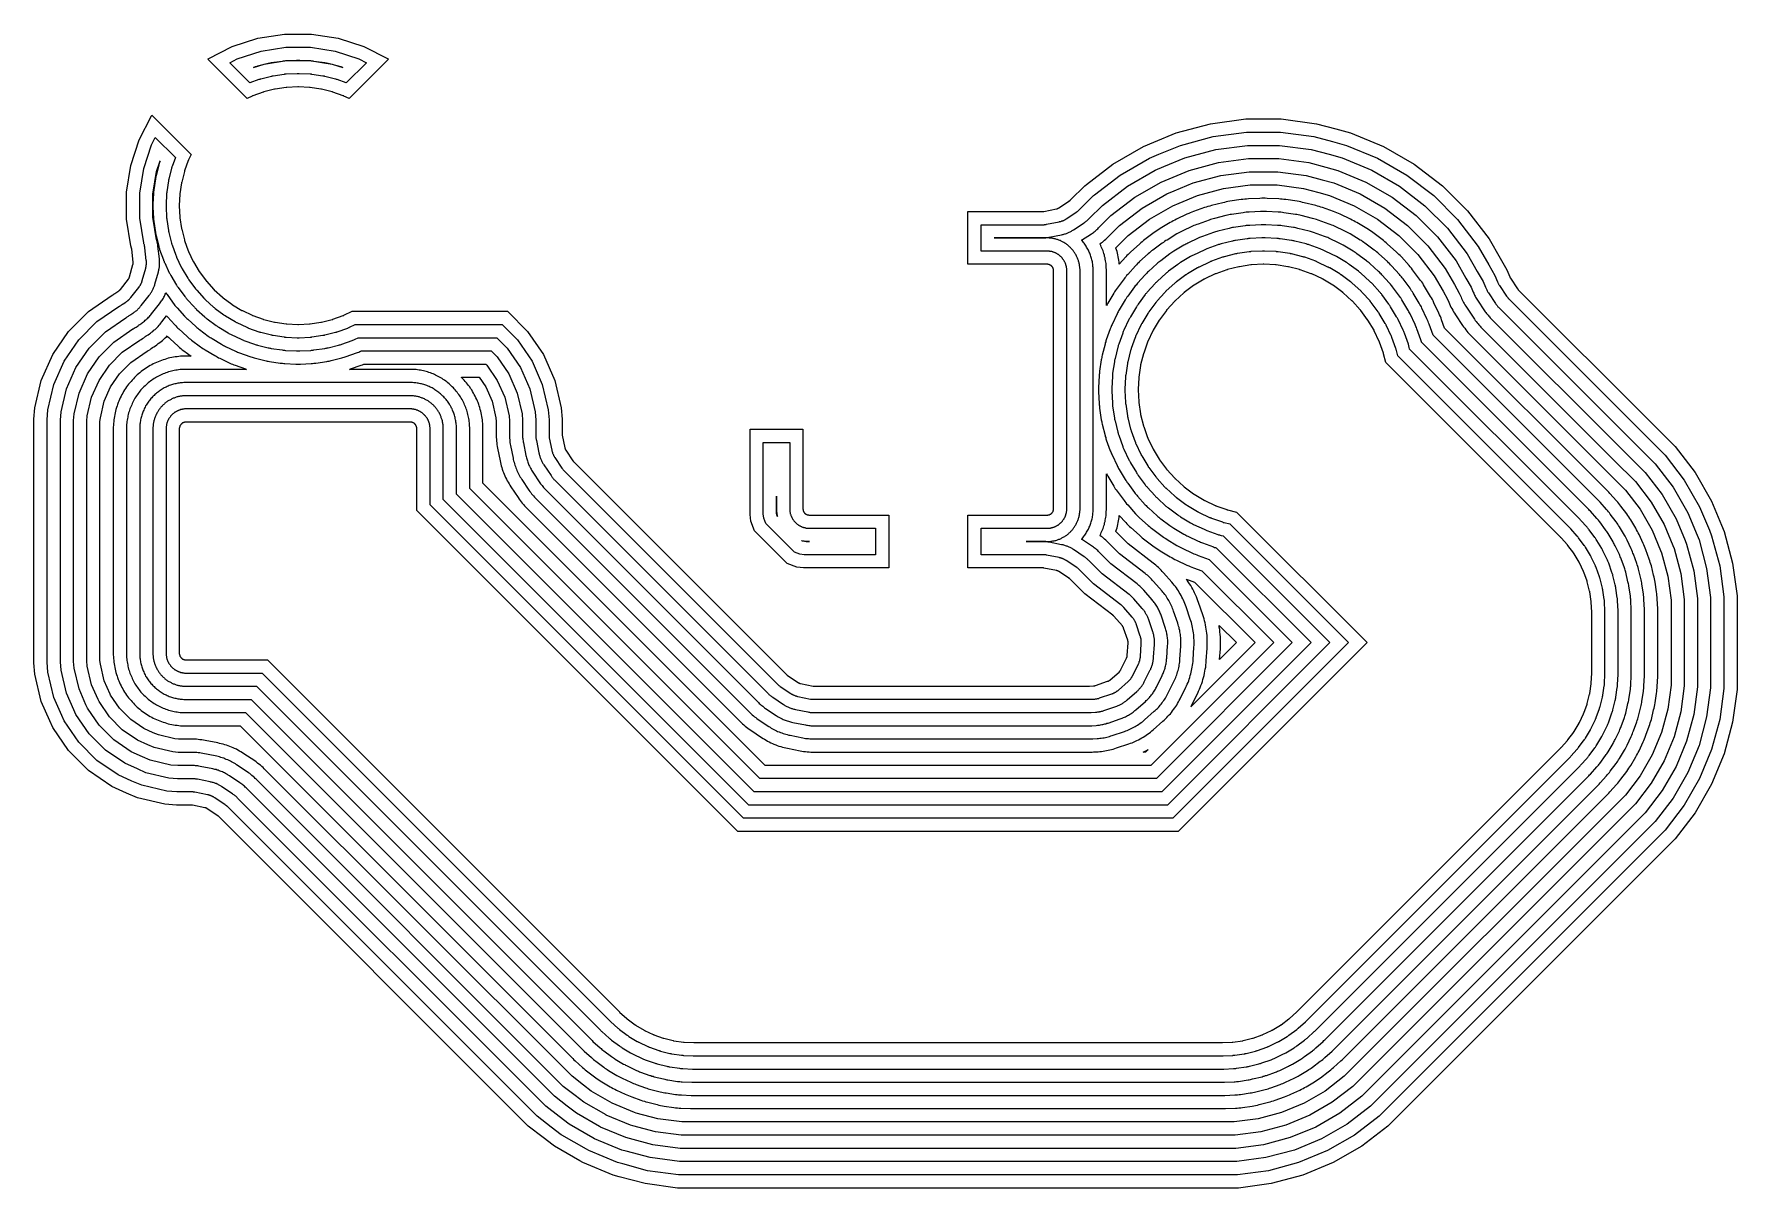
# Model space of a CAD drawing. Header units: metres. Extents: x 126.5 to 139.4, y -54.9 to -46.2.
import ezdxf

# ---------------------------------------------------------------- set-up
doc = ezdxf.new("R2010")
doc.units = ezdxf.units.M

msp = doc.modelspace()

# ---------------------------------------------------------------- linework, layer by layer
for points in [[(128.113, -46.649), (127.815, -46.351), (127.819, -46.348), (128.001, -46.255), (128.196, -46.192), (128.398, -46.16), (128.602, -46.16), (128.804, -46.192), (128.999, -46.255), (129.181, -46.348), (129.185, -46.351), (128.887, -46.649), (128.847, -46.63), (128.846, -46.629), (128.844, -46.629), (128.843, -46.628), (128.842, -46.628), (128.764, -46.6), (128.762, -46.599), (128.761, -46.599), (128.76, -46.598), (128.759, -46.598), (128.678, -46.578), (128.677, -46.578), (128.676, -46.577), (128.674, -46.577), (128.673, -46.577), (128.591, -46.565), (128.589, -46.564), (128.588, -46.564), (128.587, -46.564), (128.586, -46.564), (128.502, -46.56), (128.501, -46.56), (128.5, -46.56), (128.499, -46.56), (128.498, -46.56), (128.414, -46.564), (128.413, -46.564), (128.412, -46.564), (128.411, -46.564), (128.409, -46.565), (128.327, -46.577), (128.326, -46.577), (128.324, -46.577), (128.323, -46.578), (128.322, -46.578), (128.241, -46.598), (128.24, -46.598), (128.239, -46.599), (128.238, -46.599), (128.236, -46.6), (128.158, -46.628), (128.157, -46.628), (128.156, -46.629), (128.154, -46.629), (128.153, -46.63), (128.113, -46.649)], [(127.983, -46.377), (128.039, -46.348), (128.219, -46.29), (128.406, -46.26), (128.594, -46.26), (128.781, -46.29), (128.961, -46.348), (129.017, -46.377), (128.865, -46.53), (128.797, -46.505), (128.794, -46.504), (128.79, -46.503), (128.787, -46.502), (128.783, -46.501), (128.702, -46.481), (128.699, -46.48), (128.695, -46.479), (128.691, -46.479), (128.688, -46.478), (128.605, -46.466), (128.602, -46.465), (128.598, -46.465), (128.594, -46.464), (128.591, -46.464), (128.507, -46.46), (128.504, -46.46), (128.5, -46.46), (128.496, -46.46), (128.493, -46.46), (128.409, -46.464), (128.406, -46.464), (128.402, -46.465), (128.398, -46.465), (128.395, -46.466), (128.312, -46.478), (128.309, -46.479), (128.305, -46.479), (128.301, -46.48), (128.298, -46.481), (128.217, -46.501), (128.213, -46.502), (128.21, -46.503), (128.206, -46.504), (128.203, -46.505), (128.135, -46.53), (127.983, -46.377)], [(128.161, -46.414), (128.242, -46.387), (128.413, -46.36), (128.587, -46.36), (128.758, -46.387), (128.839, -46.414), (128.839, -46.414), (128.831, -46.411), (128.825, -46.409), (128.819, -46.407), (128.813, -46.406), (128.807, -46.404), (128.727, -46.384), (128.721, -46.382), (128.715, -46.381), (128.709, -46.38), (128.703, -46.379), (128.62, -46.367), (128.614, -46.366), (128.608, -46.365), (128.602, -46.365), (128.596, -46.364), (128.512, -46.36), (128.506, -46.36), (128.5, -46.36), (128.494, -46.36), (128.488, -46.36), (128.404, -46.364), (128.398, -46.365), (128.392, -46.365), (128.386, -46.366), (128.38, -46.367), (128.297, -46.379), (128.291, -46.38), (128.285, -46.381), (128.279, -46.382), (128.273, -46.384), (128.193, -46.404), (128.187, -46.406), (128.181, -46.407), (128.175, -46.409), (128.169, -46.411), (128.161, -46.414), (128.161, -46.414)], [(126.499, -49.078), (126.506, -48.991), (126.554, -48.783), (126.641, -48.588), (126.761, -48.412), (126.912, -48.261), (127.09, -48.139), (127.098, -48.135), (127.099, -48.134), (127.1, -48.134), (127.101, -48.133), (127.102, -48.132), (127.103, -48.131), (127.104, -48.131), (127.105, -48.13), (127.106, -48.129), (127.107, -48.128), (127.108, -48.128), (127.108, -48.127), (127.109, -48.126), (127.11, -48.125), (127.111, -48.124), (127.111, -48.124), (127.141, -48.105), (127.142, -48.104), (127.143, -48.104), (127.144, -48.103), (127.145, -48.102), (127.146, -48.101), (127.147, -48.101), (127.148, -48.1), (127.149, -48.099), (127.15, -48.098), (127.151, -48.097), (127.152, -48.096), (127.152, -48.095), (127.153, -48.094), (127.154, -48.094), (127.214, -48.017), (127.215, -48.016), (127.216, -48.015), (127.216, -48.014), (127.217, -48.013), (127.218, -48.012), (127.218, -48.011), (127.219, -48.01), (127.219, -48.009), (127.22, -48.008), (127.22, -48.007), (127.221, -48.006), (127.221, -48.005), (127.222, -48.003), (127.222, -48.002), (127.223, -48.001), (127.223, -48), (127.249, -47.906), (127.25, -47.905), (127.25, -47.904), (127.25, -47.903), (127.25, -47.902), (127.251, -47.9), (127.251, -47.899), (127.251, -47.898), (127.251, -47.897), (127.251, -47.895), (127.251, -47.894), (127.251, -47.893), (127.251, -47.892), (127.251, -47.891), (127.251, -47.889), (127.251, -47.888), (127.251, -47.887), (127.239, -47.79), (127.239, -47.789), (127.239, -47.788), (127.239, -47.787), (127.239, -47.786), (127.238, -47.784), (127.238, -47.783), (127.238, -47.782), (127.237, -47.781), (127.232, -47.764), (127.2, -47.562), (127.2, -47.358), (127.232, -47.156), (127.295, -46.961), (127.388, -46.779), (127.391, -46.775), (127.689, -47.073), (127.67, -47.113), (127.669, -47.114), (127.669, -47.116), (127.668, -47.117), (127.668, -47.118), (127.64, -47.196), (127.639, -47.198), (127.639, -47.199), (127.638, -47.2), (127.638, -47.201), (127.618, -47.282), (127.618, -47.283), (127.617, -47.284), (127.617, -47.286), (127.617, -47.287), (127.605, -47.369), (127.604, -47.371), (127.604, -47.372), (127.604, -47.373), (127.604, -47.374), (127.6, -47.458), (127.6, -47.459), (127.6, -47.46), (127.6, -47.461), (127.6, -47.462), (127.604, -47.546), (127.604, -47.547), (127.604, -47.548), (127.604, -47.549), (127.605, -47.551), (127.617, -47.633), (127.617, -47.634), (127.617, -47.636), (127.618, -47.637), (127.618, -47.638), (127.638, -47.719), (127.638, -47.72), (127.639, -47.721), (127.639, -47.722), (127.64, -47.724), (127.668, -47.802), (127.668, -47.803), (127.669, -47.804), (127.669, -47.806), (127.67, -47.807), (127.705, -47.882), (127.706, -47.883), (127.706, -47.884), (127.707, -47.885), (127.707, -47.886), (127.75, -47.958), (127.751, -47.959), (127.752, -47.96), (127.752, -47.961), (127.753, -47.962), (127.803, -48.029), (127.804, -48.03), (127.804, -48.031), (127.805, -48.032), (127.806, -48.033), (127.862, -48.095), (127.863, -48.096), (127.864, -48.096), (127.864, -48.097), (127.865, -48.098), (127.927, -48.154), (127.928, -48.155), (127.929, -48.156), (127.93, -48.156), (127.931, -48.157), (127.998, -48.207), (127.999, -48.208), (128, -48.208), (128.001, -48.209), (128.002, -48.21), (128.074, -48.253), (128.075, -48.253), (128.076, -48.254), (128.077, -48.254), (128.078, -48.255), (128.153, -48.29), (128.154, -48.291), (128.156, -48.291), (128.157, -48.292), (128.158, -48.292), (128.236, -48.32), (128.238, -48.321), (128.239, -48.321), (128.24, -48.322), (128.241, -48.322), (128.322, -48.342), (128.323, -48.342), (128.324, -48.343), (128.326, -48.343), (128.327, -48.343), (128.409, -48.355), (128.411, -48.356), (128.412, -48.356), (128.413, -48.356), (128.414, -48.356), (128.498, -48.36), (128.499, -48.36), (128.5, -48.36), (128.501, -48.36), (128.502, -48.36), (128.586, -48.356), (128.587, -48.356), (128.588, -48.356), (128.589, -48.356), (128.591, -48.355), (128.673, -48.343), (128.674, -48.343), (128.676, -48.343), (128.677, -48.342), (128.678, -48.342), (128.759, -48.322), (128.76, -48.322), (128.761, -48.321), (128.762, -48.321), (128.764, -48.32), (128.842, -48.292), (128.843, -48.292), (128.844, -48.291), (128.846, -48.291), (128.847, -48.29), (128.91, -48.26), (130.087, -48.26), (130.088, -48.261), (130.239, -48.412), (130.359, -48.588), (130.446, -48.783), (130.494, -48.991), (130.501, -49.078), (130.501, -49.189), (130.501, -49.19), (130.501, -49.191), (130.501, -49.193), (130.501, -49.194), (130.501, -49.195), (130.501, -49.196), (130.501, -49.197), (130.501, -49.199), (130.52, -49.294), (130.521, -49.295), (130.521, -49.296), (130.521, -49.298), (130.522, -49.299), (130.522, -49.3), (130.522, -49.301), (130.523, -49.302), (130.523, -49.303), (130.524, -49.304), (130.524, -49.306), (130.525, -49.307), (130.525, -49.308), (130.526, -49.309), (130.527, -49.31), (130.527, -49.311), (130.528, -49.312), (130.582, -49.393), (130.583, -49.394), (130.583, -49.395), (130.584, -49.396), (130.585, -49.397), (130.586, -49.398), (130.586, -49.399), (130.587, -49.399), (130.588, -49.4), (132.2, -51.012), (132.201, -51.013), (132.201, -51.014), (132.202, -51.014), (132.203, -51.015), (132.204, -51.016), (132.205, -51.017), (132.206, -51.017), (132.207, -51.018), (132.288, -51.072), (132.289, -51.073), (132.29, -51.073), (132.291, -51.074), (132.292, -51.075), (132.293, -51.075), (132.294, -51.076), (132.296, -51.076), (132.297, -51.077), (132.298, -51.077), (132.299, -51.078), (132.3, -51.078), (132.301, -51.078), (132.302, -51.079), (132.304, -51.079), (132.305, -51.079), (132.306, -51.08), (132.401, -51.099), (132.403, -51.099), (132.404, -51.099), (132.405, -51.099), (132.406, -51.099), (132.407, -51.099), (132.409, -51.099), (132.41, -51.099), (132.411, -51.099), (134.491, -51.099), (134.492, -51.099), (134.493, -51.099), (134.495, -51.099), (134.527, -51.097), (134.528, -51.097), (134.529, -51.097), (134.531, -51.097), (134.532, -51.097), (134.533, -51.097), (134.534, -51.096), (134.535, -51.096), (134.536, -51.096), (134.538, -51.095), (134.539, -51.095), (134.54, -51.095), (134.632, -51.063), (134.633, -51.063), (134.634, -51.063), (134.635, -51.062), (134.636, -51.062), (134.638, -51.061), (134.639, -51.061), (134.64, -51.06), (134.641, -51.059), (134.642, -51.059), (134.643, -51.058), (134.644, -51.057), (134.645, -51.057), (134.646, -51.056), (134.647, -51.055), (134.648, -51.055), (134.649, -51.054), (134.722, -50.99), (134.723, -50.989), (134.724, -50.988), (134.724, -50.987), (134.725, -50.986), (134.726, -50.985), (134.727, -50.984), (134.728, -50.983), (134.728, -50.983), (134.729, -50.982), (134.73, -50.981), (134.731, -50.98), (134.731, -50.978), (134.732, -50.977), (134.733, -50.976), (134.733, -50.975), (134.734, -50.974), (134.777, -50.887), (134.777, -50.886), (134.778, -50.885), (134.778, -50.884), (134.779, -50.883), (134.779, -50.881), (134.779, -50.88), (134.78, -50.879), (134.78, -50.878), (134.78, -50.877), (134.781, -50.876), (134.781, -50.874), (134.781, -50.873), (134.781, -50.872), (134.781, -50.871), (134.782, -50.869), (134.782, -50.868), (134.788, -50.771), (134.788, -50.77), (134.788, -50.769), (134.788, -50.768), (134.788, -50.766), (134.788, -50.765), (134.788, -50.764), (134.788, -50.763), (134.788, -50.761), (134.788, -50.76), (134.787, -50.759), (134.787, -50.758), (134.787, -50.757), (134.787, -50.755), (134.786, -50.754), (134.786, -50.753), (134.785, -50.752), (134.754, -50.66), (134.754, -50.659), (134.753, -50.658), (134.753, -50.656), (134.752, -50.655), (134.752, -50.654), (134.751, -50.653), (134.751, -50.652), (134.75, -50.651), (134.75, -50.65), (134.749, -50.649), (134.748, -50.648), (134.748, -50.647), (134.747, -50.646), (134.746, -50.645), (134.745, -50.644), (134.745, -50.643), (134.68, -50.57), (134.68, -50.569), (134.679, -50.568), (134.678, -50.567), (134.677, -50.566), (134.676, -50.566), (134.675, -50.565), (134.674, -50.564), (134.673, -50.563), (134.459, -50.399), (134.352, -50.292), (134.351, -50.291), (134.35, -50.29), (134.349, -50.289), (134.348, -50.288), (134.347, -50.287), (134.346, -50.287), (134.345, -50.286), (134.344, -50.285), (134.263, -50.231), (134.262, -50.231), (134.261, -50.23), (134.26, -50.229), (134.259, -50.229), (134.258, -50.228), (134.257, -50.228), (134.256, -50.227), (134.255, -50.227), (134.254, -50.226), (134.252, -50.226), (134.251, -50.225), (134.25, -50.225), (134.249, -50.225), (134.248, -50.224), (134.246, -50.224), (134.245, -50.224), (134.15, -50.205), (134.149, -50.205), (134.148, -50.204), (134.146, -50.204), (134.145, -50.204), (134.144, -50.204), (134.143, -50.204), (134.141, -50.204), (134.14, -50.204), (133.574, -50.204), (133.574, -49.804), (134.174, -49.804), (134.175, -49.804), (134.176, -49.804), (134.178, -49.804), (134.179, -49.804), (134.18, -49.804), (134.181, -49.803), (134.182, -49.803), (134.184, -49.803), (134.185, -49.803), (134.186, -49.802), (134.187, -49.802), (134.188, -49.802), (134.19, -49.801), (134.191, -49.801), (134.192, -49.801), (134.193, -49.8), (134.194, -49.8), (134.195, -49.799), (134.196, -49.799), (134.198, -49.798), (134.199, -49.797), (134.2, -49.797), (134.201, -49.796), (134.202, -49.796), (134.203, -49.795), (134.204, -49.794), (134.205, -49.793), (134.206, -49.793), (134.207, -49.792), (134.208, -49.791), (134.208, -49.79), (134.209, -49.789), (134.21, -49.788), (134.211, -49.788), (134.212, -49.787), (134.213, -49.786), (134.213, -49.785), (134.214, -49.784), (134.215, -49.783), (134.216, -49.782), (134.216, -49.781), (134.217, -49.78), (134.217, -49.779), (134.218, -49.778), (134.219, -49.776), (134.219, -49.775), (134.22, -49.774), (134.22, -49.773), (134.221, -49.772), (134.221, -49.771), (134.221, -49.77), (134.222, -49.768), (134.222, -49.767), (134.222, -49.766), (134.223, -49.765), (134.223, -49.764), (134.223, -49.762), (134.223, -49.761), (134.224, -49.76), (134.224, -49.759), (134.224, -49.758), (134.224, -49.756), (134.224, -49.755), (134.224, -49.754), (134.224, -47.954), (134.224, -47.953), (134.224, -47.951), (134.224, -47.95), (134.224, -47.949), (134.224, -47.948), (134.223, -47.947), (134.223, -47.945), (134.223, -47.944), (134.223, -47.943), (134.222, -47.942), (134.222, -47.941), (134.222, -47.939), (134.221, -47.938), (134.221, -47.937), (134.221, -47.936), (134.22, -47.935), (134.22, -47.934), (134.219, -47.933), (134.219, -47.931), (134.218, -47.93), (134.217, -47.929), (134.217, -47.928), (134.216, -47.927), (134.216, -47.926), (134.215, -47.925), (134.214, -47.924), (134.213, -47.923), (134.213, -47.922), (134.212, -47.921), (134.211, -47.92), (134.21, -47.919), (134.209, -47.919), (134.208, -47.918), (134.208, -47.917), (134.207, -47.916), (134.206, -47.915), (134.205, -47.915), (134.204, -47.914), (134.203, -47.913), (134.202, -47.912), (134.201, -47.912), (134.2, -47.911), (134.199, -47.91), (134.198, -47.91), (134.196, -47.909), (134.195, -47.909), (134.194, -47.908), (134.193, -47.908), (134.192, -47.907), (134.191, -47.907), (134.19, -47.906), (134.188, -47.906), (134.187, -47.906), (134.186, -47.905), (134.185, -47.905), (134.184, -47.905), (134.182, -47.905), (134.181, -47.904), (134.18, -47.904), (134.179, -47.904), (134.178, -47.904), (134.176, -47.904), (134.175, -47.904), (134.174, -47.904), (133.574, -47.904), (133.574, -47.504), (134.14, -47.504), (134.141, -47.504), (134.143, -47.504), (134.144, -47.504), (134.145, -47.504), (134.146, -47.504), (134.148, -47.503), (134.149, -47.503), (134.15, -47.503), (134.245, -47.484), (134.246, -47.484), (134.248, -47.483), (134.249, -47.483), (134.25, -47.483), (134.251, -47.482), (134.252, -47.482), (134.254, -47.482), (134.255, -47.481), (134.256, -47.481), (134.257, -47.48), (134.258, -47.48), (134.259, -47.479), (134.26, -47.478), (134.261, -47.478), (134.262, -47.477), (134.263, -47.477), (134.344, -47.423), (134.345, -47.422), (134.346, -47.421), (134.347, -47.42), (134.348, -47.42), (134.349, -47.419), (134.35, -47.418), (134.351, -47.417), (134.352, -47.416), (134.459, -47.309), (134.472, -47.299), (134.672, -47.145), (134.905, -47.011), (134.983, -46.979), (135.153, -46.908), (135.413, -46.839), (135.68, -46.803), (135.948, -46.803), (136.215, -46.839), (136.362, -46.878), (136.474, -46.908), (136.723, -47.011), (136.956, -47.145), (137.169, -47.309), (137.359, -47.499), (137.523, -47.712), (137.607, -47.858), (137.657, -47.945), (137.68, -48), (137.68, -48.001), (137.681, -48.002), (137.681, -48.003), (137.682, -48.004), (137.682, -48.005), (137.683, -48.006), (137.683, -48.007), (137.684, -48.008), (137.738, -48.089), (137.739, -48.09), (137.74, -48.091), (137.74, -48.092), (137.741, -48.093), (137.742, -48.094), (137.743, -48.095), (137.743, -48.096), (137.744, -48.097), (138.753, -49.106), (138.753, -49.106), (138.932, -49.284), (139.084, -49.482), (139.208, -49.698), (139.284, -49.88), (139.304, -49.928), (139.368, -50.168), (139.401, -50.415), (139.401, -51.125), (139.368, -51.372), (139.304, -51.612), (139.208, -51.842), (139.084, -52.058), (138.932, -52.256), (136.756, -54.432), (136.558, -54.584), (136.342, -54.708), (136.112, -54.804), (135.872, -54.868), (135.625, -54.901), (131.375, -54.901), (131.128, -54.868), (130.933, -54.816), (130.888, -54.804), (130.658, -54.708), (130.634, -54.694), (130.442, -54.584), (130.432, -54.576), (130.356, -54.518), (130.244, -54.432), (127.9, -52.088), (127.899, -52.087), (127.899, -52.086), (127.898, -52.086), (127.897, -52.085), (127.896, -52.084), (127.895, -52.083), (127.894, -52.083), (127.893, -52.082), (127.812, -52.028), (127.811, -52.027), (127.81, -52.027), (127.809, -52.026), (127.808, -52.025), (127.807, -52.025), (127.806, -52.024), (127.804, -52.024), (127.803, -52.023), (127.802, -52.023), (127.801, -52.022), (127.8, -52.022), (127.799, -52.022), (127.798, -52.021), (127.796, -52.021), (127.795, -52.021), (127.794, -52.02), (127.699, -52.001), (127.697, -52.001), (127.696, -52.001), (127.695, -52.001), (127.694, -52.001), (127.693, -52.001), (127.691, -52.001), (127.69, -52.001), (127.689, -52.001), (127.578, -52.001), (127.491, -51.994), (127.283, -51.946), (127.201, -51.909), (127.088, -51.859), (126.912, -51.739), (126.761, -51.588), (126.641, -51.412), (126.618, -51.361), (126.554, -51.217), (126.506, -51.009), (126.499, -50.922), (126.499, -49.078)], [(126.599, -49.081), (126.605, -49.006), (126.65, -48.815), (126.728, -48.637), (126.838, -48.476), (126.976, -48.338), (127.142, -48.224), (127.146, -48.222), (127.15, -48.22), (127.153, -48.218), (127.156, -48.216), (127.159, -48.214), (127.162, -48.212), (127.165, -48.21), (127.168, -48.208), (127.171, -48.205), (127.173, -48.203), (127.174, -48.203), (127.195, -48.19), (127.198, -48.188), (127.201, -48.186), (127.204, -48.183), (127.207, -48.181), (127.209, -48.179), (127.212, -48.177), (127.215, -48.174), (127.218, -48.172), (127.22, -48.169), (127.223, -48.167), (127.225, -48.164), (127.228, -48.161), (127.23, -48.158), (127.232, -48.155), (127.293, -48.079), (127.295, -48.076), (127.297, -48.073), (127.299, -48.07), (127.301, -48.067), (127.303, -48.064), (127.305, -48.061), (127.307, -48.058), (127.308, -48.054), (127.31, -48.051), (127.312, -48.048), (127.313, -48.044), (127.315, -48.041), (127.316, -48.038), (127.317, -48.034), (127.318, -48.031), (127.319, -48.027), (127.346, -47.934), (127.347, -47.93), (127.347, -47.926), (127.348, -47.923), (127.349, -47.919), (127.349, -47.916), (127.35, -47.912), (127.35, -47.908), (127.351, -47.905), (127.351, -47.901), (127.351, -47.897), (127.351, -47.894), (127.351, -47.89), (127.351, -47.886), (127.351, -47.882), (127.351, -47.879), (127.35, -47.875), (127.339, -47.779), (127.338, -47.775), (127.338, -47.771), (127.337, -47.768), (127.336, -47.764), (127.335, -47.761), (127.335, -47.757), (127.334, -47.753), (127.332, -47.75), (127.33, -47.741), (127.3, -47.554), (127.3, -47.366), (127.33, -47.179), (127.388, -46.999), (127.417, -46.943), (127.57, -47.095), (127.545, -47.163), (127.544, -47.166), (127.543, -47.17), (127.542, -47.173), (127.541, -47.177), (127.521, -47.258), (127.52, -47.261), (127.519, -47.265), (127.519, -47.269), (127.518, -47.272), (127.506, -47.355), (127.505, -47.358), (127.505, -47.362), (127.504, -47.366), (127.504, -47.369), (127.5, -47.453), (127.5, -47.456), (127.5, -47.46), (127.5, -47.464), (127.5, -47.467), (127.504, -47.551), (127.504, -47.554), (127.505, -47.558), (127.505, -47.562), (127.506, -47.565), (127.518, -47.648), (127.519, -47.651), (127.519, -47.655), (127.52, -47.659), (127.521, -47.662), (127.541, -47.743), (127.542, -47.747), (127.543, -47.75), (127.544, -47.754), (127.545, -47.757), (127.573, -47.836), (127.575, -47.839), (127.576, -47.843), (127.578, -47.846), (127.579, -47.849), (127.615, -47.925), (127.616, -47.928), (127.618, -47.931), (127.62, -47.935), (127.622, -47.938), (127.665, -48.009), (127.667, -48.012), (127.669, -48.016), (127.671, -48.019), (127.673, -48.022), (127.722, -48.089), (127.725, -48.092), (127.727, -48.094), (127.729, -48.097), (127.732, -48.1), (127.788, -48.162), (127.79, -48.164), (127.793, -48.167), (127.796, -48.17), (127.798, -48.172), (127.86, -48.228), (127.863, -48.231), (127.866, -48.233), (127.868, -48.235), (127.871, -48.238), (127.938, -48.287), (127.941, -48.289), (127.944, -48.291), (127.948, -48.293), (127.951, -48.295), (128.022, -48.338), (128.025, -48.34), (128.029, -48.342), (128.032, -48.344), (128.035, -48.345), (128.111, -48.381), (128.114, -48.382), (128.117, -48.384), (128.121, -48.385), (128.124, -48.387), (128.203, -48.415), (128.206, -48.416), (128.21, -48.417), (128.213, -48.418), (128.217, -48.419), (128.298, -48.439), (128.301, -48.44), (128.305, -48.441), (128.309, -48.441), (128.312, -48.442), (128.395, -48.454), (128.398, -48.455), (128.402, -48.455), (128.406, -48.456), (128.409, -48.456), (128.493, -48.46), (128.496, -48.46), (128.5, -48.46), (128.504, -48.46), (128.507, -48.46), (128.591, -48.456), (128.594, -48.456), (128.598, -48.455), (128.602, -48.455), (128.605, -48.454), (128.688, -48.442), (128.691, -48.441), (128.695, -48.441), (128.699, -48.44), (128.702, -48.439), (128.783, -48.419), (128.787, -48.418), (128.79, -48.417), (128.794, -48.416), (128.797, -48.415), (128.876, -48.387), (128.879, -48.385), (128.883, -48.384), (128.886, -48.382), (128.889, -48.381), (128.933, -48.36), (130.046, -48.36), (130.162, -48.476), (130.272, -48.637), (130.35, -48.815), (130.395, -49.006), (130.401, -49.081), (130.401, -49.189), (130.401, -49.193), (130.401, -49.196), (130.401, -49.2), (130.401, -49.204), (130.402, -49.207), (130.402, -49.211), (130.403, -49.215), (130.403, -49.218), (130.422, -49.313), (130.423, -49.317), (130.424, -49.321), (130.425, -49.324), (130.426, -49.328), (130.427, -49.331), (130.428, -49.335), (130.43, -49.338), (130.431, -49.342), (130.432, -49.345), (130.434, -49.348), (130.435, -49.352), (130.437, -49.355), (130.439, -49.358), (130.441, -49.361), (130.443, -49.364), (130.445, -49.368), (130.499, -49.448), (130.501, -49.451), (130.503, -49.454), (130.505, -49.457), (130.507, -49.46), (130.51, -49.463), (130.512, -49.466), (130.515, -49.468), (130.517, -49.471), (132.129, -51.083), (132.132, -51.085), (132.134, -51.088), (132.137, -51.09), (132.14, -51.093), (132.143, -51.095), (132.146, -51.097), (132.149, -51.099), (132.152, -51.101), (132.232, -51.155), (132.236, -51.157), (132.239, -51.159), (132.242, -51.161), (132.245, -51.163), (132.248, -51.165), (132.252, -51.166), (132.255, -51.168), (132.258, -51.169), (132.262, -51.17), (132.265, -51.172), (132.269, -51.173), (132.272, -51.174), (132.276, -51.175), (132.279, -51.176), (132.283, -51.177), (132.287, -51.178), (132.382, -51.197), (132.385, -51.197), (132.389, -51.198), (132.393, -51.198), (132.396, -51.199), (132.4, -51.199), (132.404, -51.199), (132.407, -51.199), (132.411, -51.199), (134.491, -51.199), (134.495, -51.199), (134.498, -51.199), (134.501, -51.199), (134.534, -51.197), (134.537, -51.197), (134.541, -51.196), (134.544, -51.196), (134.548, -51.195), (134.551, -51.195), (134.555, -51.194), (134.558, -51.193), (134.562, -51.192), (134.565, -51.192), (134.569, -51.191), (134.572, -51.189), (134.664, -51.158), (134.667, -51.157), (134.671, -51.156), (134.674, -51.154), (134.678, -51.153), (134.681, -51.151), (134.684, -51.15), (134.688, -51.148), (134.691, -51.146), (134.694, -51.144), (134.697, -51.142), (134.7, -51.14), (134.703, -51.138), (134.706, -51.136), (134.709, -51.134), (134.712, -51.131), (134.715, -51.129), (134.788, -51.065), (134.79, -51.062), (134.793, -51.06), (134.796, -51.057), (134.798, -51.055), (134.801, -51.052), (134.803, -51.049), (134.806, -51.046), (134.808, -51.043), (134.81, -51.04), (134.812, -51.037), (134.814, -51.034), (134.816, -51.031), (134.818, -51.028), (134.82, -51.025), (134.822, -51.022), (134.823, -51.018), (134.866, -50.931), (134.868, -50.928), (134.869, -50.925), (134.871, -50.921), (134.872, -50.918), (134.873, -50.914), (134.875, -50.911), (134.876, -50.907), (134.877, -50.904), (134.878, -50.9), (134.878, -50.897), (134.879, -50.893), (134.88, -50.889), (134.88, -50.886), (134.881, -50.882), (134.881, -50.878), (134.881, -50.875), (134.888, -50.778), (134.888, -50.774), (134.888, -50.77), (134.888, -50.767), (134.888, -50.763), (134.888, -50.759), (134.888, -50.756), (134.887, -50.752), (134.887, -50.748), (134.886, -50.745), (134.886, -50.741), (134.885, -50.738), (134.884, -50.734), (134.883, -50.73), (134.882, -50.727), (134.881, -50.723), (134.88, -50.72), (134.849, -50.628), (134.848, -50.624), (134.846, -50.621), (134.845, -50.617), (134.844, -50.614), (134.842, -50.611), (134.84, -50.607), (134.839, -50.604), (134.837, -50.601), (134.835, -50.598), (134.833, -50.595), (134.831, -50.592), (134.829, -50.589), (134.827, -50.586), (134.824, -50.583), (134.822, -50.58), (134.82, -50.577), (134.756, -50.504), (134.753, -50.501), (134.751, -50.499), (134.748, -50.496), (134.745, -50.493), (134.743, -50.491), (134.74, -50.489), (134.737, -50.486), (134.734, -50.484), (134.525, -50.324), (134.422, -50.221), (134.42, -50.218), (134.417, -50.216), (134.414, -50.213), (134.411, -50.211), (134.409, -50.209), (134.406, -50.206), (134.403, -50.204), (134.4, -50.202), (134.319, -50.148), (134.316, -50.146), (134.313, -50.144), (134.309, -50.142), (134.306, -50.141), (134.303, -50.139), (134.3, -50.137), (134.296, -50.136), (134.293, -50.134), (134.29, -50.133), (134.286, -50.132), (134.283, -50.13), (134.279, -50.129), (134.276, -50.128), (134.272, -50.127), (134.268, -50.127), (134.265, -50.126), (134.17, -50.107), (134.166, -50.106), (134.162, -50.106), (134.159, -50.105), (134.155, -50.105), (134.151, -50.104), (134.148, -50.104), (134.144, -50.104), (134.14, -50.104), (133.674, -50.104), (133.674, -49.904), (134.174, -49.904), (134.178, -49.904), (134.181, -49.904), (134.185, -49.904), (134.189, -49.903), (134.192, -49.903), (134.196, -49.902), (134.2, -49.902), (134.203, -49.901), (134.207, -49.9), (134.21, -49.899), (134.214, -49.899), (134.217, -49.897), (134.221, -49.896), (134.224, -49.895), (134.228, -49.894), (134.231, -49.893), (134.235, -49.891), (134.238, -49.89), (134.241, -49.888), (134.245, -49.886), (134.248, -49.884), (134.251, -49.883), (134.254, -49.881), (134.257, -49.879), (134.26, -49.877), (134.263, -49.874), (134.266, -49.872), (134.269, -49.87), (134.272, -49.868), (134.275, -49.865), (134.277, -49.863), (134.28, -49.86), (134.283, -49.857), (134.285, -49.855), (134.288, -49.852), (134.29, -49.849), (134.292, -49.846), (134.294, -49.843), (134.297, -49.84), (134.299, -49.837), (134.301, -49.834), (134.303, -49.831), (134.304, -49.828), (134.306, -49.825), (134.308, -49.821), (134.31, -49.818), (134.311, -49.815), (134.313, -49.811), (134.314, -49.808), (134.315, -49.804), (134.316, -49.801), (134.317, -49.797), (134.319, -49.794), (134.319, -49.79), (134.32, -49.787), (134.321, -49.783), (134.322, -49.78), (134.322, -49.776), (134.323, -49.772), (134.323, -49.769), (134.324, -49.765), (134.324, -49.761), (134.324, -49.758), (134.324, -49.754), (134.324, -47.954), (134.324, -47.95), (134.324, -47.947), (134.324, -47.943), (134.323, -47.939), (134.323, -47.936), (134.322, -47.932), (134.322, -47.928), (134.321, -47.925), (134.32, -47.921), (134.319, -47.918), (134.319, -47.914), (134.317, -47.91), (134.316, -47.907), (134.315, -47.903), (134.314, -47.9), (134.313, -47.897), (134.311, -47.893), (134.31, -47.89), (134.308, -47.887), (134.306, -47.883), (134.304, -47.88), (134.303, -47.877), (134.301, -47.874), (134.299, -47.871), (134.297, -47.868), (134.294, -47.865), (134.292, -47.862), (134.29, -47.859), (134.288, -47.856), (134.285, -47.853), (134.283, -47.851), (134.28, -47.848), (134.277, -47.845), (134.275, -47.843), (134.272, -47.84), (134.269, -47.838), (134.266, -47.836), (134.263, -47.833), (134.26, -47.831), (134.257, -47.829), (134.254, -47.827), (134.251, -47.825), (134.248, -47.823), (134.245, -47.822), (134.241, -47.82), (134.238, -47.818), (134.235, -47.817), (134.231, -47.815), (134.228, -47.814), (134.224, -47.813), (134.221, -47.812), (134.217, -47.81), (134.214, -47.809), (134.21, -47.808), (134.207, -47.808), (134.203, -47.807), (134.2, -47.806), (134.196, -47.806), (134.192, -47.805), (134.189, -47.805), (134.185, -47.804), (134.181, -47.804), (134.178, -47.804), (134.174, -47.804), (133.674, -47.804), (133.674, -47.604), (134.14, -47.604), (134.144, -47.604), (134.148, -47.604), (134.151, -47.604), (134.155, -47.603), (134.159, -47.603), (134.162, -47.602), (134.166, -47.602), (134.17, -47.601), (134.265, -47.582), (134.268, -47.581), (134.272, -47.58), (134.276, -47.58), (134.279, -47.579), (134.283, -47.577), (134.286, -47.576), (134.29, -47.575), (134.293, -47.574), (134.296, -47.572), (134.3, -47.571), (134.303, -47.569), (134.306, -47.567), (134.309, -47.566), (134.313, -47.564), (134.316, -47.562), (134.319, -47.56), (134.4, -47.506), (134.403, -47.504), (134.406, -47.502), (134.409, -47.499), (134.411, -47.497), (134.414, -47.495), (134.417, -47.492), (134.42, -47.49), (134.422, -47.487), (134.525, -47.384), (134.533, -47.378), (134.728, -47.229), (134.949, -47.101), (135.021, -47.071), (135.186, -47.003), (135.433, -46.937), (135.686, -46.903), (135.942, -46.903), (136.195, -46.937), (136.337, -46.975), (136.442, -47.003), (136.678, -47.101), (136.9, -47.229), (137.103, -47.384), (137.284, -47.565), (137.439, -47.768), (137.52, -47.908), (137.567, -47.989), (137.587, -48.038), (137.589, -48.041), (137.59, -48.045), (137.592, -48.048), (137.593, -48.051), (137.595, -48.054), (137.597, -48.058), (137.599, -48.061), (137.601, -48.064), (137.655, -48.145), (137.657, -48.148), (137.659, -48.151), (137.661, -48.154), (137.664, -48.156), (137.666, -48.159), (137.669, -48.162), (137.671, -48.165), (137.674, -48.167), (138.683, -49.176), (138.683, -49.176), (138.857, -49.35), (139, -49.538), (139.118, -49.742), (139.192, -49.919), (139.209, -49.96), (139.27, -50.188), (139.301, -50.422), (139.301, -51.118), (139.27, -51.352), (139.209, -51.58), (139.118, -51.798), (139, -52.002), (138.857, -52.19), (136.69, -54.357), (136.502, -54.5), (136.298, -54.618), (136.08, -54.709), (135.852, -54.77), (135.618, -54.801), (131.382, -54.801), (131.148, -54.77), (130.959, -54.719), (130.92, -54.709), (130.702, -54.618), (130.684, -54.608), (130.498, -54.5), (130.493, -54.497), (130.417, -54.439), (130.31, -54.357), (127.971, -52.017), (127.968, -52.015), (127.966, -52.012), (127.963, -52.01), (127.96, -52.007), (127.957, -52.005), (127.954, -52.003), (127.951, -52.001), (127.948, -51.999), (127.868, -51.945), (127.864, -51.943), (127.861, -51.941), (127.858, -51.939), (127.855, -51.937), (127.852, -51.935), (127.848, -51.934), (127.845, -51.932), (127.842, -51.931), (127.838, -51.93), (127.835, -51.928), (127.831, -51.927), (127.828, -51.926), (127.824, -51.925), (127.821, -51.924), (127.817, -51.923), (127.813, -51.922), (127.718, -51.903), (127.715, -51.903), (127.711, -51.902), (127.707, -51.902), (127.704, -51.901), (127.7, -51.901), (127.696, -51.901), (127.693, -51.901), (127.689, -51.901), (127.581, -51.901), (127.506, -51.895), (127.315, -51.85), (127.241, -51.818), (127.137, -51.772), (126.976, -51.662), (126.838, -51.524), (126.728, -51.363), (126.71, -51.321), (126.65, -51.185), (126.605, -50.994), (126.599, -50.919), (126.599, -49.081)], [(126.699, -49.085), (126.704, -49.021), (126.745, -48.847), (126.816, -48.686), (126.916, -48.54), (127.04, -48.416), (127.195, -48.31), (127.2, -48.306), (127.206, -48.303), (127.211, -48.3), (127.216, -48.297), (127.221, -48.293), (127.226, -48.289), (127.231, -48.286), (127.233, -48.284), (127.248, -48.274), (127.253, -48.271), (127.258, -48.267), (127.263, -48.264), (127.268, -48.26), (127.273, -48.256), (127.277, -48.253), (127.282, -48.249), (127.286, -48.244), (127.291, -48.24), (127.295, -48.236), (127.299, -48.231), (127.303, -48.227), (127.307, -48.222), (127.311, -48.217), (127.371, -48.141), (127.375, -48.136), (127.379, -48.131), (127.382, -48.126), (127.385, -48.121), (127.389, -48.116), (127.392, -48.111), (127.395, -48.105), (127.398, -48.1), (127.4, -48.094), (127.403, -48.089), (127.405, -48.083), (127.408, -48.077), (127.41, -48.072), (127.412, -48.066), (127.414, -48.06), (127.415, -48.054), (127.442, -47.961), (127.443, -47.955), (127.445, -47.949), (127.446, -47.943), (127.447, -47.937), (127.448, -47.931), (127.449, -47.925), (127.45, -47.919), (127.45, -47.912), (127.451, -47.906), (127.451, -47.9), (127.451, -47.894), (127.451, -47.888), (127.451, -47.882), (127.451, -47.876), (127.45, -47.87), (127.449, -47.863), (127.438, -47.767), (127.437, -47.761), (127.436, -47.755), (127.435, -47.749), (127.434, -47.743), (127.433, -47.737), (127.431, -47.731), (127.429, -47.725), (127.428, -47.719), (127.427, -47.718), (127.4, -47.547), (127.4, -47.373), (127.427, -47.202), (127.454, -47.121), (127.454, -47.121), (127.451, -47.129), (127.449, -47.135), (127.447, -47.141), (127.446, -47.147), (127.444, -47.153), (127.424, -47.233), (127.422, -47.239), (127.421, -47.245), (127.42, -47.251), (127.419, -47.257), (127.407, -47.34), (127.406, -47.346), (127.405, -47.352), (127.405, -47.358), (127.404, -47.364), (127.4, -47.448), (127.4, -47.454), (127.4, -47.46), (127.4, -47.466), (127.4, -47.472), (127.404, -47.556), (127.405, -47.562), (127.405, -47.568), (127.406, -47.574), (127.407, -47.58), (127.419, -47.663), (127.42, -47.669), (127.421, -47.675), (127.422, -47.681), (127.424, -47.687), (127.444, -47.767), (127.446, -47.773), (127.447, -47.779), (127.449, -47.785), (127.451, -47.791), (127.479, -47.87), (127.481, -47.875), (127.484, -47.881), (127.486, -47.887), (127.489, -47.892), (127.524, -47.968), (127.527, -47.973), (127.53, -47.979), (127.533, -47.984), (127.536, -47.989), (127.579, -48.061), (127.582, -48.066), (127.585, -48.071), (127.589, -48.076), (127.592, -48.081), (127.642, -48.148), (127.646, -48.153), (127.65, -48.158), (127.654, -48.163), (127.658, -48.167), (127.714, -48.229), (127.718, -48.233), (127.722, -48.238), (127.727, -48.242), (127.731, -48.246), (127.793, -48.302), (127.797, -48.306), (127.802, -48.31), (127.807, -48.314), (127.812, -48.318), (127.879, -48.368), (127.884, -48.371), (127.889, -48.375), (127.894, -48.378), (127.899, -48.381), (127.971, -48.424), (127.976, -48.427), (127.981, -48.43), (127.987, -48.433), (127.992, -48.436), (128.068, -48.471), (128.073, -48.474), (128.079, -48.476), (128.085, -48.479), (128.09, -48.481), (128.169, -48.509), (128.175, -48.511), (128.181, -48.513), (128.187, -48.514), (128.193, -48.516), (128.273, -48.536), (128.279, -48.538), (128.285, -48.539), (128.291, -48.54), (128.297, -48.541), (128.38, -48.553), (128.386, -48.554), (128.392, -48.555), (128.398, -48.555), (128.404, -48.556), (128.488, -48.56), (128.494, -48.56), (128.5, -48.56), (128.506, -48.56), (128.512, -48.56), (128.596, -48.556), (128.602, -48.555), (128.608, -48.555), (128.614, -48.554), (128.62, -48.553), (128.703, -48.541), (128.709, -48.54), (128.715, -48.539), (128.721, -48.538), (128.727, -48.536), (128.807, -48.516), (128.813, -48.514), (128.819, -48.513), (128.825, -48.511), (128.831, -48.509), (128.91, -48.481), (128.915, -48.479), (128.921, -48.476), (128.927, -48.474), (128.932, -48.471), (128.955, -48.46), (130.005, -48.46), (130.084, -48.54), (130.184, -48.686), (130.255, -48.847), (130.296, -49.021), (130.301, -49.085), (130.301, -49.189), (130.301, -49.195), (130.301, -49.201), (130.301, -49.207), (130.302, -49.213), (130.302, -49.22), (130.303, -49.226), (130.304, -49.232), (130.305, -49.238), (130.324, -49.333), (130.326, -49.339), (130.327, -49.345), (130.329, -49.351), (130.33, -49.357), (130.332, -49.363), (130.334, -49.368), (130.336, -49.374), (130.338, -49.38), (130.341, -49.386), (130.343, -49.391), (130.346, -49.397), (130.349, -49.402), (130.352, -49.407), (130.355, -49.413), (130.358, -49.418), (130.362, -49.423), (130.416, -49.504), (130.419, -49.509), (130.423, -49.514), (130.426, -49.519), (130.43, -49.524), (130.434, -49.528), (130.438, -49.533), (130.442, -49.537), (130.447, -49.542), (132.058, -51.153), (132.063, -51.158), (132.067, -51.162), (132.072, -51.166), (132.076, -51.17), (132.081, -51.174), (132.086, -51.177), (132.091, -51.181), (132.096, -51.184), (132.177, -51.238), (132.182, -51.242), (132.187, -51.245), (132.193, -51.248), (132.198, -51.251), (132.203, -51.254), (132.209, -51.257), (132.214, -51.259), (132.22, -51.262), (132.226, -51.264), (132.232, -51.266), (132.237, -51.268), (132.243, -51.27), (132.249, -51.271), (132.255, -51.273), (132.261, -51.274), (132.267, -51.276), (132.362, -51.295), (132.368, -51.296), (132.374, -51.297), (132.38, -51.298), (132.387, -51.298), (132.393, -51.299), (132.399, -51.299), (132.405, -51.299), (132.411, -51.299), (134.491, -51.299), (134.497, -51.299), (134.502, -51.299), (134.508, -51.299), (134.54, -51.297), (134.546, -51.296), (134.552, -51.296), (134.558, -51.295), (134.564, -51.294), (134.57, -51.293), (134.575, -51.292), (134.581, -51.291), (134.587, -51.289), (134.593, -51.288), (134.598, -51.286), (134.604, -51.284), (134.696, -51.253), (134.702, -51.251), (134.708, -51.249), (134.713, -51.246), (134.719, -51.244), (134.725, -51.241), (134.73, -51.239), (134.735, -51.236), (134.741, -51.233), (134.746, -51.23), (134.751, -51.226), (134.756, -51.223), (134.761, -51.219), (134.766, -51.216), (134.771, -51.212), (134.776, -51.208), (134.781, -51.204), (134.854, -51.14), (134.858, -51.136), (134.863, -51.132), (134.867, -51.127), (134.871, -51.123), (134.875, -51.118), (134.879, -51.114), (134.883, -51.109), (134.887, -51.104), (134.891, -51.099), (134.894, -51.094), (134.898, -51.089), (134.901, -51.084), (134.904, -51.079), (134.907, -51.074), (134.91, -51.068), (134.913, -51.063), (134.956, -50.976), (134.959, -50.97), (134.961, -50.964), (134.964, -50.959), (134.966, -50.953), (134.968, -50.947), (134.97, -50.941), (134.972, -50.936), (134.973, -50.93), (134.975, -50.924), (134.976, -50.918), (134.977, -50.912), (134.978, -50.906), (134.979, -50.9), (134.98, -50.894), (134.981, -50.887), (134.981, -50.881), (134.988, -50.784), (134.988, -50.778), (134.988, -50.772), (134.988, -50.766), (134.988, -50.76), (134.988, -50.754), (134.987, -50.748), (134.987, -50.741), (134.986, -50.735), (134.985, -50.729), (134.984, -50.723), (134.983, -50.717), (134.982, -50.711), (134.98, -50.705), (134.979, -50.699), (134.977, -50.693), (134.975, -50.688), (134.944, -50.596), (134.942, -50.59), (134.939, -50.584), (134.937, -50.578), (134.935, -50.573), (134.932, -50.567), (134.929, -50.562), (134.926, -50.556), (134.923, -50.551), (134.92, -50.546), (134.917, -50.541), (134.914, -50.535), (134.91, -50.53), (134.906, -50.525), (134.903, -50.521), (134.899, -50.516), (134.895, -50.511), (134.831, -50.438), (134.827, -50.434), (134.822, -50.429), (134.818, -50.425), (134.814, -50.42), (134.809, -50.416), (134.805, -50.412), (134.8, -50.408), (134.795, -50.405), (134.591, -50.248), (134.493, -50.15), (134.489, -50.146), (134.484, -50.142), (134.48, -50.138), (134.475, -50.134), (134.47, -50.13), (134.465, -50.126), (134.46, -50.122), (134.455, -50.119), (134.374, -50.065), (134.369, -50.062), (134.364, -50.058), (134.359, -50.055), (134.353, -50.052), (134.348, -50.05), (134.342, -50.047), (134.337, -50.044), (134.331, -50.042), (134.326, -50.04), (134.32, -50.038), (134.314, -50.036), (134.308, -50.034), (134.302, -50.032), (134.296, -50.03), (134.29, -50.029), (134.284, -50.028), (134.189, -50.009), (134.183, -50.008), (134.177, -50.007), (134.171, -50.006), (134.165, -50.005), (134.159, -50.005), (134.153, -50.004), (134.146, -50.004), (134.14, -50.004), (134.015, -50.004), (134.174, -50.004), (134.18, -50.004), (134.186, -50.004), (134.192, -50.003), (134.198, -50.003), (134.205, -50.002), (134.211, -50.001), (134.217, -50), (134.223, -49.999), (134.229, -49.998), (134.235, -49.996), (134.241, -49.995), (134.247, -49.993), (134.252, -49.991), (134.258, -49.989), (134.264, -49.987), (134.27, -49.985), (134.275, -49.983), (134.281, -49.98), (134.286, -49.977), (134.292, -49.974), (134.297, -49.971), (134.302, -49.968), (134.308, -49.965), (134.313, -49.962), (134.318, -49.958), (134.323, -49.955), (134.328, -49.951), (134.333, -49.947), (134.337, -49.943), (134.342, -49.939), (134.346, -49.935), (134.351, -49.931), (134.355, -49.926), (134.359, -49.922), (134.363, -49.917), (134.367, -49.913), (134.371, -49.908), (134.375, -49.903), (134.378, -49.898), (134.382, -49.893), (134.385, -49.888), (134.388, -49.882), (134.391, -49.877), (134.394, -49.872), (134.397, -49.866), (134.4, -49.861), (134.403, -49.855), (134.405, -49.85), (134.407, -49.844), (134.409, -49.838), (134.411, -49.832), (134.413, -49.827), (134.415, -49.821), (134.416, -49.815), (134.418, -49.809), (134.419, -49.803), (134.42, -49.797), (134.421, -49.791), (134.422, -49.785), (134.423, -49.778), (134.423, -49.772), (134.424, -49.766), (134.424, -49.76), (134.424, -49.754), (134.424, -47.954), (134.424, -47.948), (134.424, -47.942), (134.423, -47.936), (134.423, -47.929), (134.422, -47.923), (134.421, -47.917), (134.42, -47.911), (134.419, -47.905), (134.418, -47.899), (134.416, -47.893), (134.415, -47.887), (134.413, -47.881), (134.411, -47.876), (134.409, -47.87), (134.407, -47.864), (134.405, -47.858), (134.403, -47.853), (134.4, -47.847), (134.397, -47.842), (134.394, -47.836), (134.391, -47.831), (134.388, -47.825), (134.385, -47.82), (134.382, -47.815), (134.378, -47.81), (134.375, -47.805), (134.371, -47.8), (134.367, -47.795), (134.363, -47.791), (134.359, -47.786), (134.355, -47.782), (134.351, -47.777), (134.346, -47.773), (134.342, -47.769), (134.337, -47.765), (134.333, -47.761), (134.328, -47.757), (134.323, -47.753), (134.318, -47.75), (134.313, -47.746), (134.308, -47.743), (134.302, -47.74), (134.297, -47.736), (134.292, -47.733), (134.286, -47.731), (134.281, -47.728), (134.275, -47.725), (134.27, -47.723), (134.264, -47.721), (134.258, -47.719), (134.252, -47.717), (134.247, -47.715), (134.241, -47.713), (134.235, -47.711), (134.229, -47.71), (134.223, -47.709), (134.217, -47.708), (134.211, -47.707), (134.205, -47.706), (134.198, -47.705), (134.192, -47.705), (134.186, -47.704), (134.18, -47.704), (134.174, -47.704), (133.774, -47.704), (134.14, -47.704), (134.146, -47.704), (134.153, -47.704), (134.159, -47.703), (134.165, -47.703), (134.171, -47.702), (134.177, -47.701), (134.183, -47.7), (134.189, -47.699), (134.284, -47.68), (134.29, -47.679), (134.296, -47.678), (134.302, -47.676), (134.308, -47.674), (134.314, -47.672), (134.32, -47.67), (134.326, -47.668), (134.331, -47.666), (134.337, -47.664), (134.342, -47.661), (134.348, -47.658), (134.353, -47.655), (134.359, -47.653), (134.364, -47.649), (134.369, -47.646), (134.374, -47.643), (134.455, -47.589), (134.46, -47.585), (134.465, -47.582), (134.47, -47.578), (134.475, -47.574), (134.48, -47.57), (134.484, -47.566), (134.489, -47.562), (134.493, -47.558), (134.591, -47.46), (134.594, -47.458), (134.784, -47.312), (134.994, -47.191), (135.059, -47.164), (135.218, -47.098), (135.452, -47.035), (135.693, -47.003), (135.935, -47.003), (136.176, -47.035), (136.311, -47.071), (136.41, -47.098), (136.634, -47.191), (136.844, -47.312), (137.037, -47.46), (137.208, -47.631), (137.356, -47.824), (137.433, -47.958), (137.477, -48.034), (137.495, -48.076), (137.497, -48.082), (137.5, -48.087), (137.502, -48.093), (137.505, -48.098), (137.508, -48.104), (137.511, -48.109), (137.514, -48.114), (137.518, -48.119), (137.572, -48.2), (137.575, -48.205), (137.579, -48.21), (137.583, -48.215), (137.586, -48.22), (137.59, -48.225), (137.594, -48.229), (137.599, -48.234), (137.603, -48.238), (138.612, -49.247), (138.612, -49.247), (138.781, -49.416), (138.917, -49.593), (139.028, -49.786), (139.099, -49.957), (139.114, -49.992), (139.171, -50.208), (139.201, -50.429), (139.201, -51.111), (139.171, -51.332), (139.114, -51.548), (139.028, -51.754), (138.917, -51.947), (138.781, -52.124), (136.624, -54.281), (136.447, -54.417), (136.254, -54.528), (136.048, -54.614), (135.832, -54.671), (135.611, -54.701), (131.389, -54.701), (131.168, -54.671), (130.985, -54.622), (130.952, -54.614), (130.746, -54.528), (130.734, -54.521), (130.553, -54.417), (130.478, -54.359), (130.376, -54.281), (128.042, -51.947), (128.037, -51.942), (128.033, -51.938), (128.028, -51.934), (128.024, -51.93), (128.019, -51.926), (128.014, -51.923), (128.009, -51.919), (128.004, -51.916), (127.923, -51.862), (127.918, -51.858), (127.913, -51.855), (127.907, -51.852), (127.902, -51.849), (127.897, -51.846), (127.891, -51.843), (127.886, -51.841), (127.88, -51.838), (127.874, -51.836), (127.868, -51.834), (127.863, -51.832), (127.857, -51.83), (127.851, -51.829), (127.845, -51.827), (127.839, -51.826), (127.833, -51.824), (127.738, -51.805), (127.732, -51.804), (127.726, -51.803), (127.72, -51.802), (127.713, -51.802), (127.707, -51.801), (127.701, -51.801), (127.695, -51.801), (127.689, -51.801), (127.585, -51.801), (127.521, -51.796), (127.347, -51.755), (127.282, -51.726), (127.186, -51.684), (127.04, -51.584), (126.916, -51.46), (126.816, -51.314), (126.801, -51.28), (126.745, -51.153), (126.704, -50.979), (126.699, -50.915), (126.699, -49.085)], [(126.799, -49.088), (126.803, -49.036), (126.84, -48.879), (126.904, -48.734), (126.993, -48.604), (127.104, -48.493), (127.248, -48.394), (127.251, -48.393), (127.258, -48.388), (127.266, -48.384), (127.273, -48.379), (127.28, -48.374), (127.287, -48.369), (127.291, -48.365), (127.301, -48.359), (127.308, -48.354), (127.315, -48.349), (127.322, -48.344), (127.329, -48.339), (127.336, -48.334), (127.342, -48.328), (127.349, -48.323), (127.355, -48.317), (127.361, -48.311), (127.367, -48.305), (127.373, -48.299), (127.379, -48.292), (127.384, -48.286), (127.39, -48.279), (127.45, -48.203), (127.455, -48.196), (127.46, -48.189), (127.465, -48.182), (127.47, -48.175), (127.474, -48.168), (127.479, -48.16), (127.483, -48.153), (127.487, -48.145), (127.491, -48.137), (127.494, -48.13), (127.498, -48.122), (127.498, -48.12), (127.502, -48.127), (127.507, -48.134), (127.512, -48.141), (127.562, -48.208), (127.567, -48.215), (127.572, -48.221), (127.578, -48.228), (127.584, -48.234), (127.64, -48.296), (127.645, -48.302), (127.651, -48.309), (127.658, -48.315), (127.664, -48.32), (127.726, -48.376), (127.732, -48.382), (127.739, -48.388), (127.745, -48.393), (127.752, -48.398), (127.819, -48.448), (127.826, -48.453), (127.833, -48.458), (127.841, -48.462), (127.848, -48.467), (127.919, -48.51), (127.927, -48.514), (127.934, -48.518), (127.942, -48.522), (127.95, -48.526), (128.025, -48.562), (128.033, -48.565), (128.041, -48.569), (128.049, -48.572), (128.057, -48.575), (128.135, -48.603), (128.143, -48.606), (128.152, -48.608), (128.16, -48.611), (128.168, -48.613), (128.249, -48.633), (128.257, -48.635), (128.266, -48.637), (128.274, -48.639), (128.283, -48.64), (128.365, -48.652), (128.374, -48.653), (128.382, -48.654), (128.391, -48.655), (128.4, -48.655), (128.483, -48.66), (128.491, -48.66), (128.5, -48.66), (128.509, -48.66), (128.517, -48.66), (128.6, -48.655), (128.609, -48.655), (128.618, -48.654), (128.626, -48.653), (128.635, -48.652), (128.717, -48.64), (128.726, -48.639), (128.734, -48.637), (128.743, -48.635), (128.751, -48.633), (128.832, -48.613), (128.84, -48.611), (128.848, -48.608), (128.857, -48.606), (128.865, -48.603), (128.943, -48.575), (128.951, -48.572), (128.959, -48.569), (128.967, -48.565), (128.975, -48.562), (128.978, -48.56), (129.963, -48.56), (130.007, -48.604), (130.096, -48.734), (130.16, -48.879), (130.197, -49.036), (130.201, -49.088), (130.201, -49.189), (130.201, -49.198), (130.201, -49.206), (130.201, -49.215), (130.202, -49.223), (130.203, -49.232), (130.204, -49.24), (130.206, -49.249), (130.207, -49.257), (130.226, -49.353), (130.228, -49.361), (130.23, -49.369), (130.232, -49.378), (130.235, -49.386), (130.237, -49.394), (130.24, -49.402), (130.243, -49.41), (130.246, -49.418), (130.249, -49.426), (130.253, -49.434), (130.257, -49.442), (130.261, -49.449), (130.265, -49.457), (130.269, -49.464), (130.274, -49.471), (130.278, -49.479), (130.332, -49.559), (130.337, -49.567), (130.342, -49.573), (130.348, -49.58), (130.353, -49.587), (130.358, -49.594), (130.364, -49.6), (130.37, -49.606), (130.376, -49.612), (131.988, -51.224), (131.994, -51.23), (132, -51.236), (132.006, -51.242), (132.013, -51.247), (132.02, -51.252), (132.027, -51.258), (132.033, -51.263), (132.041, -51.268), (132.121, -51.322), (132.129, -51.326), (132.136, -51.331), (132.143, -51.335), (132.151, -51.339), (132.158, -51.343), (132.166, -51.347), (132.174, -51.351), (132.182, -51.354), (132.19, -51.357), (132.198, -51.36), (132.206, -51.363), (132.214, -51.365), (132.222, -51.368), (132.231, -51.37), (132.239, -51.372), (132.247, -51.374), (132.343, -51.393), (132.351, -51.394), (132.36, -51.396), (132.368, -51.397), (132.377, -51.398), (132.385, -51.399), (132.394, -51.399), (132.402, -51.399), (132.411, -51.399), (134.491, -51.399), (134.499, -51.399), (134.507, -51.399), (134.514, -51.399), (134.547, -51.397), (134.555, -51.396), (134.563, -51.395), (134.572, -51.394), (134.58, -51.393), (134.588, -51.391), (134.596, -51.39), (134.604, -51.388), (134.612, -51.386), (134.62, -51.384), (134.628, -51.381), (134.636, -51.379), (134.728, -51.348), (134.736, -51.345), (134.744, -51.342), (134.752, -51.338), (134.76, -51.335), (134.768, -51.331), (134.776, -51.327), (134.783, -51.323), (134.791, -51.319), (134.798, -51.315), (134.805, -51.31), (134.813, -51.306), (134.82, -51.301), (134.827, -51.296), (134.833, -51.29), (134.84, -51.285), (134.847, -51.279), (134.92, -51.215), (134.926, -51.209), (134.932, -51.204), (134.938, -51.198), (134.944, -51.191), (134.95, -51.185), (134.956, -51.179), (134.961, -51.172), (134.966, -51.165), (134.972, -51.158), (134.977, -51.151), (134.981, -51.144), (134.986, -51.137), (134.99, -51.13), (134.995, -51.122), (134.999, -51.115), (135.003, -51.107), (135.046, -51.02), (135.049, -51.012), (135.053, -51.004), (135.056, -50.996), (135.059, -50.988), (135.062, -50.98), (135.065, -50.972), (135.068, -50.964), (135.07, -50.956), (135.072, -50.947), (135.074, -50.939), (135.076, -50.93), (135.077, -50.922), (135.078, -50.913), (135.079, -50.905), (135.08, -50.896), (135.081, -50.888), (135.087, -50.791), (135.088, -50.782), (135.088, -50.774), (135.088, -50.765), (135.088, -50.757), (135.088, -50.748), (135.087, -50.739), (135.086, -50.731), (135.085, -50.722), (135.084, -50.714), (135.082, -50.705), (135.081, -50.697), (135.079, -50.689), (135.077, -50.68), (135.075, -50.672), (135.072, -50.664), (135.07, -50.655), (135.038, -50.563), (135.035, -50.555), (135.032, -50.547), (135.029, -50.539), (135.026, -50.532), (135.022, -50.524), (135.018, -50.516), (135.014, -50.508), (135.01, -50.501), (135.006, -50.494), (135.001, -50.486), (134.996, -50.479), (134.991, -50.472), (134.986, -50.465), (134.981, -50.458), (134.976, -50.452), (134.97, -50.445), (134.906, -50.372), (134.9, -50.366), (134.894, -50.36), (134.888, -50.353), (134.882, -50.348), (134.876, -50.342), (134.869, -50.336), (134.863, -50.331), (134.856, -50.325), (134.657, -50.173), (134.564, -50.079), (134.558, -50.073), (134.551, -50.068), (134.545, -50.062), (134.538, -50.056), (134.532, -50.051), (134.525, -50.046), (134.518, -50.041), (134.511, -50.036), (134.436, -49.986), (134.439, -49.983), (134.445, -49.976), (134.45, -49.969), (134.455, -49.962), (134.46, -49.955), (134.465, -49.948), (134.47, -49.941), (134.474, -49.934), (134.478, -49.926), (134.483, -49.919), (134.487, -49.911), (134.49, -49.904), (134.494, -49.896), (134.497, -49.888), (134.5, -49.88), (134.503, -49.872), (134.506, -49.864), (134.509, -49.856), (134.511, -49.847), (134.513, -49.839), (134.515, -49.831), (134.517, -49.822), (134.519, -49.814), (134.52, -49.805), (134.521, -49.797), (134.522, -49.788), (134.523, -49.78), (134.524, -49.771), (134.524, -49.763), (134.524, -49.754), (134.524, -47.954), (134.524, -47.945), (134.524, -47.937), (134.523, -47.928), (134.522, -47.92), (134.521, -47.911), (134.52, -47.903), (134.519, -47.894), (134.517, -47.886), (134.515, -47.877), (134.513, -47.869), (134.511, -47.861), (134.509, -47.852), (134.506, -47.844), (134.503, -47.836), (134.5, -47.828), (134.497, -47.82), (134.494, -47.812), (134.49, -47.804), (134.487, -47.797), (134.483, -47.789), (134.478, -47.781), (134.474, -47.774), (134.47, -47.767), (134.465, -47.759), (134.46, -47.752), (134.455, -47.745), (134.45, -47.739), (134.445, -47.732), (134.439, -47.725), (134.436, -47.722), (134.511, -47.672), (134.518, -47.667), (134.525, -47.662), (134.532, -47.657), (134.538, -47.652), (134.545, -47.646), (134.551, -47.64), (134.558, -47.635), (134.564, -47.629), (134.657, -47.535), (134.839, -47.395), (135.038, -47.281), (135.098, -47.256), (135.25, -47.193), (135.472, -47.133), (135.699, -47.103), (135.929, -47.103), (136.156, -47.133), (136.285, -47.168), (136.378, -47.193), (136.59, -47.281), (136.789, -47.395), (136.971, -47.535), (137.133, -47.697), (137.273, -47.879), (137.347, -48.008), (137.387, -48.078), (137.402, -48.114), (137.406, -48.122), (137.409, -48.13), (137.413, -48.138), (137.417, -48.145), (137.421, -48.153), (137.426, -48.16), (137.43, -48.168), (137.435, -48.175), (137.489, -48.256), (137.494, -48.263), (137.499, -48.27), (137.504, -48.277), (137.509, -48.283), (137.515, -48.29), (137.52, -48.296), (137.526, -48.303), (137.532, -48.309), (138.541, -49.318), (138.541, -49.318), (138.706, -49.482), (138.834, -49.649), (138.939, -49.831), (139.007, -49.995), (139.019, -50.024), (139.073, -50.227), (139.101, -50.435), (139.101, -51.105), (139.073, -51.313), (139.019, -51.516), (138.939, -51.709), (138.834, -51.891), (138.706, -52.058), (136.558, -54.206), (136.391, -54.334), (136.209, -54.439), (136.016, -54.519), (135.813, -54.573), (135.605, -54.601), (131.395, -54.601), (131.187, -54.573), (131.011, -54.526), (130.984, -54.519), (130.791, -54.439), (130.784, -54.434), (130.609, -54.334), (130.539, -54.28), (130.442, -54.206), (128.112, -51.876), (128.106, -51.87), (128.1, -51.864), (128.094, -51.858), (128.087, -51.853), (128.08, -51.848), (128.073, -51.842), (128.067, -51.837), (128.059, -51.832), (127.979, -51.778), (127.971, -51.774), (127.964, -51.769), (127.957, -51.765), (127.949, -51.761), (127.942, -51.757), (127.934, -51.753), (127.926, -51.749), (127.918, -51.746), (127.91, -51.743), (127.902, -51.74), (127.894, -51.737), (127.886, -51.735), (127.878, -51.732), (127.869, -51.73), (127.861, -51.728), (127.853, -51.726), (127.757, -51.707), (127.749, -51.706), (127.74, -51.704), (127.732, -51.703), (127.723, -51.702), (127.715, -51.701), (127.706, -51.701), (127.698, -51.701), (127.689, -51.701), (127.588, -51.701), (127.536, -51.697), (127.379, -51.66), (127.322, -51.635), (127.234, -51.596), (127.104, -51.507), (126.993, -51.396), (126.904, -51.266), (126.892, -51.24), (126.84, -51.121), (126.803, -50.964), (126.799, -50.912), (126.799, -49.088)], [(127.65, -51.3), (128.102, -51.3), (130.651, -53.849), (130.659, -53.857), (130.667, -53.864), (130.722, -53.913), (130.73, -53.921), (130.738, -53.928), (130.747, -53.935), (130.756, -53.941), (130.815, -53.985), (130.824, -53.992), (130.833, -53.998), (130.842, -54.004), (130.852, -54.01), (130.915, -54.048), (130.924, -54.053), (130.934, -54.059), (130.944, -54.064), (130.954, -54.069), (131.02, -54.1), (131.03, -54.105), (131.041, -54.109), (131.051, -54.113), (131.061, -54.117), (131.131, -54.142), (131.141, -54.145), (131.152, -54.149), (131.162, -54.152), (131.173, -54.155), (131.244, -54.172), (131.255, -54.175), (131.266, -54.177), (131.277, -54.179), (131.288, -54.181), (131.36, -54.192), (131.371, -54.193), (131.382, -54.195), (131.393, -54.196), (131.404, -54.196), (131.478, -54.2), (131.489, -54.2), (131.5, -54.2), (135.5, -54.2), (135.511, -54.2), (135.522, -54.2), (135.596, -54.196), (135.607, -54.196), (135.618, -54.195), (135.629, -54.193), (135.64, -54.192), (135.712, -54.181), (135.723, -54.179), (135.734, -54.177), (135.745, -54.175), (135.756, -54.172), (135.827, -54.155), (135.838, -54.152), (135.848, -54.149), (135.859, -54.145), (135.869, -54.142), (135.939, -54.117), (135.949, -54.113), (135.959, -54.109), (135.97, -54.105), (135.98, -54.1), (136.046, -54.069), (136.056, -54.064), (136.066, -54.059), (136.076, -54.053), (136.085, -54.048), (136.148, -54.01), (136.158, -54.004), (136.167, -53.998), (136.176, -53.992), (136.185, -53.985), (136.244, -53.941), (136.253, -53.935), (136.262, -53.928), (136.27, -53.921), (136.278, -53.913), (136.333, -53.864), (136.341, -53.857), (136.349, -53.849), (138.349, -51.849), (138.357, -51.841), (138.364, -51.833), (138.413, -51.778), (138.421, -51.77), (138.428, -51.762), (138.435, -51.753), (138.441, -51.744), (138.485, -51.685), (138.492, -51.676), (138.498, -51.667), (138.504, -51.658), (138.51, -51.648), (138.548, -51.585), (138.553, -51.576), (138.559, -51.566), (138.564, -51.556), (138.569, -51.546), (138.6, -51.48), (138.605, -51.47), (138.609, -51.459), (138.613, -51.449), (138.617, -51.439), (138.642, -51.369), (138.645, -51.359), (138.649, -51.348), (138.652, -51.338), (138.655, -51.327), (138.672, -51.256), (138.675, -51.245), (138.677, -51.234), (138.679, -51.223), (138.681, -51.212), (138.692, -51.14), (138.693, -51.129), (138.695, -51.118), (138.696, -51.107), (138.696, -51.096), (138.7, -51.022), (138.7, -51.011), (138.7, -51), (138.7, -50.54), (138.7, -50.529), (138.7, -50.518), (138.696, -50.444), (138.696, -50.433), (138.695, -50.422), (138.693, -50.411), (138.692, -50.4), (138.681, -50.328), (138.679, -50.317), (138.677, -50.306), (138.675, -50.295), (138.672, -50.284), (138.655, -50.213), (138.652, -50.202), (138.649, -50.192), (138.645, -50.181), (138.642, -50.171), (138.617, -50.101), (138.613, -50.091), (138.609, -50.081), (138.605, -50.07), (138.6, -50.06), (138.569, -49.994), (138.564, -49.984), (138.559, -49.974), (138.553, -49.964), (138.548, -49.955), (138.51, -49.892), (138.504, -49.882), (138.498, -49.873), (138.492, -49.864), (138.485, -49.855), (138.441, -49.796), (138.435, -49.787), (138.428, -49.778), (138.421, -49.77), (138.413, -49.762), (138.364, -49.707), (138.357, -49.699), (138.349, -49.691), (137.099, -48.441), (137.099, -48.441), (137.069, -48.358), (137.065, -48.348), (137.061, -48.337), (137.057, -48.327), (137.052, -48.317), (137.014, -48.237), (137.01, -48.227), (137.005, -48.218), (136.999, -48.208), (136.994, -48.198), (136.948, -48.123), (136.942, -48.113), (136.936, -48.104), (136.93, -48.095), (136.924, -48.086), (136.871, -48.015), (136.864, -48.006), (136.858, -47.998), (136.85, -47.989), (136.843, -47.981), (136.784, -47.915), (136.776, -47.907), (136.769, -47.899), (136.761, -47.892), (136.753, -47.884), (136.687, -47.825), (136.679, -47.817), (136.67, -47.81), (136.662, -47.803), (136.653, -47.797), (136.582, -47.744), (136.573, -47.738), (136.564, -47.731), (136.555, -47.725), (136.545, -47.72), (136.47, -47.674), (136.46, -47.669), (136.45, -47.663), (136.441, -47.658), (136.431, -47.653), (136.351, -47.616), (136.341, -47.611), (136.331, -47.607), (136.32, -47.603), (136.31, -47.599), (136.227, -47.569), (136.216, -47.565), (136.206, -47.562), (136.195, -47.559), (136.185, -47.556), (136.099, -47.535), (136.088, -47.532), (136.077, -47.53), (136.066, -47.528), (136.056, -47.526), (135.968, -47.513), (135.957, -47.512), (135.946, -47.51), (135.935, -47.51), (135.924, -47.509), (135.836, -47.504), (135.825, -47.504), (135.814, -47.504), (135.803, -47.504), (135.792, -47.504), (135.704, -47.509), (135.693, -47.51), (135.682, -47.51), (135.671, -47.512), (135.66, -47.513), (135.572, -47.526), (135.561, -47.528), (135.551, -47.53), (135.54, -47.532), (135.529, -47.535), (135.443, -47.556), (135.433, -47.559), (135.422, -47.562), (135.412, -47.565), (135.401, -47.569), (135.318, -47.599), (135.308, -47.603), (135.297, -47.607), (135.287, -47.611), (135.277, -47.616), (135.197, -47.653), (135.187, -47.658), (135.178, -47.663), (135.168, -47.669), (135.158, -47.674), (135.083, -47.72), (135.073, -47.725), (135.064, -47.731), (135.055, -47.738), (135.046, -47.744), (134.975, -47.797), (134.966, -47.803), (134.958, -47.81), (134.949, -47.817), (134.941, -47.825), (134.875, -47.884), (134.867, -47.892), (134.859, -47.899), (134.852, -47.907), (134.844, -47.915), (134.785, -47.981), (134.777, -47.989), (134.77, -47.998), (134.763, -48.006), (134.757, -48.015), (134.704, -48.086), (134.698, -48.095), (134.691, -48.104), (134.685, -48.113), (134.68, -48.123), (134.634, -48.198), (134.629, -48.208), (134.624, -48.216), (134.624, -47.954), (134.624, -47.943), (134.623, -47.932), (134.623, -47.921), (134.622, -47.91), (134.621, -47.899), (134.619, -47.888), (134.617, -47.877), (134.615, -47.866), (134.613, -47.855), (134.61, -47.845), (134.608, -47.834), (134.605, -47.823), (134.601, -47.813), (134.598, -47.802), (134.594, -47.792), (134.59, -47.782), (134.585, -47.772), (134.581, -47.762), (134.576, -47.752), (134.575, -47.749), (134.575, -47.749), (134.584, -47.742), (134.593, -47.736), (134.602, -47.729), (134.61, -47.722), (134.619, -47.714), (134.627, -47.707), (134.635, -47.699), (134.723, -47.61), (134.895, -47.479), (135.082, -47.37), (135.136, -47.348), (135.282, -47.288), (135.491, -47.232), (135.706, -47.203), (135.922, -47.203), (136.137, -47.232), (136.259, -47.264), (136.346, -47.288), (136.546, -47.37), (136.733, -47.479), (136.905, -47.61), (137.058, -47.763), (137.189, -47.935), (137.26, -48.058), (137.297, -48.122), (137.31, -48.153), (137.314, -48.163), (137.319, -48.173), (137.324, -48.183), (137.329, -48.193), (137.334, -48.202), (137.34, -48.212), (137.346, -48.221), (137.352, -48.23), (137.406, -48.311), (137.412, -48.32), (137.418, -48.329), (137.425, -48.338), (137.432, -48.347), (137.439, -48.355), (137.446, -48.363), (137.454, -48.372), (137.461, -48.379), (138.471, -49.389), (138.471, -49.389), (138.631, -49.549), (138.75, -49.705), (138.849, -49.875), (138.914, -50.034), (138.924, -50.057), (138.975, -50.247), (139.001, -50.442), (139.001, -51.098), (138.975, -51.293), (138.924, -51.483), (138.849, -51.665), (138.75, -51.835), (138.631, -51.991), (136.491, -54.131), (136.335, -54.25), (136.165, -54.349), (135.983, -54.424), (135.793, -54.475), (135.598, -54.501), (131.402, -54.501), (131.207, -54.475), (131.037, -54.429), (131.017, -54.424), (130.835, -54.349), (130.834, -54.348), (130.665, -54.25), (130.6, -54.201), (130.509, -54.131), (128.183, -51.805), (128.175, -51.798), (128.167, -51.79), (128.159, -51.783), (128.15, -51.776), (128.142, -51.769), (128.133, -51.762), (128.124, -51.756), (128.115, -51.749), (128.034, -51.695), (128.025, -51.689), (128.016, -51.683), (128.006, -51.678), (127.996, -51.673), (127.987, -51.668), (127.977, -51.663), (127.967, -51.658), (127.956, -51.654), (127.946, -51.65), (127.936, -51.646), (127.925, -51.642), (127.915, -51.639), (127.904, -51.636), (127.894, -51.633), (127.883, -51.63), (127.872, -51.628), (127.777, -51.609), (127.766, -51.607), (127.755, -51.605), (127.744, -51.604), (127.733, -51.603), (127.722, -51.602), (127.711, -51.601), (127.7, -51.601), (127.689, -51.601), (127.592, -51.601), (127.551, -51.598), (127.41, -51.565), (127.362, -51.543), (127.283, -51.508), (127.168, -51.43), (127.07, -51.332), (126.992, -51.217), (126.984, -51.2), (126.935, -51.09), (126.902, -50.949), (126.899, -50.908), (126.899, -49.092), (126.902, -49.051), (126.935, -48.91), (126.992, -48.783), (127.07, -48.668), (127.168, -48.57), (127.302, -48.479), (127.302, -48.479), (127.311, -48.473), (127.321, -48.467), (127.33, -48.461), (127.339, -48.454), (127.348, -48.448), (127.349, -48.447), (127.354, -48.444), (127.364, -48.438), (127.373, -48.431), (127.382, -48.425), (127.39, -48.418), (127.399, -48.412), (127.407, -48.404), (127.416, -48.397), (127.424, -48.39), (127.432, -48.382), (127.439, -48.374), (127.447, -48.366), (127.454, -48.358), (127.461, -48.35), (127.468, -48.341), (127.504, -48.295), (127.51, -48.301), (127.566, -48.363), (127.573, -48.371), (127.581, -48.379), (127.589, -48.387), (127.597, -48.394), (127.659, -48.45), (127.667, -48.458), (127.675, -48.465), (127.684, -48.472), (127.693, -48.479), (127.76, -48.528), (127.769, -48.535), (127.778, -48.541), (127.787, -48.547), (127.796, -48.553), (127.868, -48.596), (127.878, -48.601), (127.887, -48.606), (127.897, -48.612), (127.907, -48.616), (127.982, -48.652), (127.992, -48.657), (128.003, -48.661), (128.013, -48.665), (128.023, -48.669), (128.102, -48.697), (128.11, -48.7), (127.65, -48.7), (127.639, -48.7), (127.628, -48.701), (127.617, -48.701), (127.606, -48.702), (127.595, -48.703), (127.584, -48.705), (127.573, -48.707), (127.562, -48.709), (127.551, -48.711), (127.541, -48.713), (127.53, -48.716), (127.519, -48.719), (127.509, -48.723), (127.498, -48.726), (127.488, -48.73), (127.478, -48.734), (127.468, -48.739), (127.458, -48.743), (127.448, -48.748), (127.438, -48.753), (127.428, -48.758), (127.419, -48.764), (127.409, -48.77), (127.4, -48.776), (127.391, -48.782), (127.382, -48.789), (127.373, -48.795), (127.365, -48.802), (127.356, -48.809), (127.348, -48.817), (127.34, -48.824), (127.332, -48.832), (127.324, -48.84), (127.317, -48.848), (127.309, -48.856), (127.302, -48.865), (127.295, -48.873), (127.289, -48.882), (127.282, -48.891), (127.276, -48.9), (127.27, -48.909), (127.264, -48.919), (127.258, -48.928), (127.253, -48.938), (127.248, -48.948), (127.243, -48.958), (127.239, -48.968), (127.234, -48.978), (127.23, -48.988), (127.226, -48.998), (127.223, -49.009), (127.219, -49.019), (127.216, -49.03), (127.213, -49.041), (127.211, -49.051), (127.209, -49.062), (127.207, -49.073), (127.205, -49.084), (127.203, -49.095), (127.202, -49.106), (127.201, -49.117), (127.201, -49.128), (127.2, -49.139), (127.2, -49.15), (127.2, -50.85), (127.2, -50.861), (127.201, -50.872), (127.201, -50.883), (127.202, -50.894), (127.203, -50.905), (127.205, -50.916), (127.207, -50.927), (127.209, -50.938), (127.211, -50.949), (127.213, -50.959), (127.216, -50.97), (127.219, -50.981), (127.223, -50.991), (127.226, -51.002), (127.23, -51.012), (127.234, -51.022), (127.239, -51.032), (127.243, -51.042), (127.248, -51.052), (127.253, -51.062), (127.258, -51.072), (127.264, -51.081), (127.27, -51.091), (127.276, -51.1), (127.282, -51.109), (127.289, -51.118), (127.295, -51.127), (127.302, -51.135), (127.309, -51.144), (127.317, -51.152), (127.324, -51.16), (127.332, -51.168), (127.34, -51.176), (127.348, -51.183), (127.356, -51.191), (127.365, -51.198), (127.373, -51.205), (127.382, -51.211), (127.391, -51.218), (127.4, -51.224), (127.409, -51.23), (127.419, -51.236), (127.428, -51.242), (127.438, -51.247), (127.448, -51.252), (127.458, -51.257), (127.468, -51.261), (127.478, -51.266), (127.488, -51.27), (127.498, -51.274), (127.509, -51.277), (127.519, -51.281), (127.53, -51.284), (127.541, -51.287), (127.551, -51.289), (127.562, -51.291), (127.573, -51.293), (127.584, -51.295), (127.595, -51.297), (127.606, -51.298), (127.617, -51.299), (127.628, -51.299), (127.639, -51.3), (127.65, -51.3)], [(127.65, -51.4), (128.061, -51.4), (130.58, -53.92), (130.59, -53.929), (130.6, -53.938), (130.655, -53.988), (130.665, -53.997), (130.675, -54.005), (130.686, -54.014), (130.696, -54.022), (130.755, -54.066), (130.766, -54.074), (130.778, -54.081), (130.789, -54.089), (130.8, -54.096), (130.864, -54.134), (130.875, -54.14), (130.887, -54.147), (130.899, -54.153), (130.911, -54.159), (130.978, -54.19), (130.99, -54.196), (131.002, -54.201), (131.015, -54.206), (131.028, -54.211), (131.097, -54.236), (131.11, -54.24), (131.123, -54.244), (131.135, -54.248), (131.149, -54.252), (131.22, -54.269), (131.233, -54.273), (131.246, -54.275), (131.26, -54.278), (131.273, -54.28), (131.346, -54.291), (131.359, -54.293), (131.373, -54.294), (131.386, -54.295), (131.399, -54.296), (131.473, -54.3), (131.487, -54.3), (131.5, -54.3), (135.5, -54.3), (135.513, -54.3), (135.527, -54.3), (135.601, -54.296), (135.614, -54.295), (135.627, -54.294), (135.641, -54.293), (135.654, -54.291), (135.727, -54.28), (135.74, -54.278), (135.754, -54.275), (135.767, -54.273), (135.78, -54.269), (135.851, -54.252), (135.865, -54.248), (135.877, -54.244), (135.89, -54.24), (135.903, -54.236), (135.972, -54.211), (135.985, -54.206), (135.998, -54.201), (136.01, -54.196), (136.022, -54.19), (136.089, -54.159), (136.101, -54.153), (136.113, -54.147), (136.125, -54.14), (136.136, -54.134), (136.2, -54.096), (136.211, -54.089), (136.222, -54.081), (136.234, -54.074), (136.245, -54.066), (136.304, -54.022), (136.314, -54.014), (136.325, -54.005), (136.335, -53.997), (136.345, -53.988), (136.4, -53.938), (136.41, -53.929), (136.42, -53.92), (138.42, -51.92), (138.429, -51.91), (138.438, -51.9), (138.488, -51.845), (138.497, -51.835), (138.505, -51.825), (138.514, -51.814), (138.522, -51.804), (138.566, -51.745), (138.574, -51.734), (138.581, -51.722), (138.589, -51.711), (138.596, -51.7), (138.634, -51.636), (138.64, -51.625), (138.647, -51.613), (138.653, -51.601), (138.659, -51.589), (138.69, -51.522), (138.696, -51.51), (138.701, -51.498), (138.706, -51.485), (138.711, -51.472), (138.736, -51.403), (138.74, -51.39), (138.744, -51.377), (138.748, -51.365), (138.752, -51.351), (138.769, -51.28), (138.773, -51.267), (138.775, -51.254), (138.778, -51.24), (138.78, -51.227), (138.791, -51.154), (138.793, -51.141), (138.794, -51.127), (138.795, -51.114), (138.796, -51.101), (138.8, -51.027), (138.8, -51.013), (138.8, -51), (138.8, -50.54), (138.8, -50.527), (138.8, -50.513), (138.796, -50.439), (138.795, -50.426), (138.794, -50.413), (138.793, -50.399), (138.791, -50.386), (138.78, -50.313), (138.778, -50.3), (138.775, -50.286), (138.773, -50.273), (138.769, -50.26), (138.752, -50.189), (138.748, -50.175), (138.744, -50.163), (138.74, -50.15), (138.736, -50.137), (138.711, -50.068), (138.706, -50.055), (138.701, -50.042), (138.696, -50.03), (138.69, -50.018), (138.659, -49.951), (138.653, -49.939), (138.647, -49.927), (138.64, -49.915), (138.634, -49.904), (138.596, -49.84), (138.589, -49.829), (138.581, -49.818), (138.574, -49.806), (138.566, -49.795), (138.522, -49.736), (138.514, -49.726), (138.505, -49.715), (138.497, -49.705), (138.488, -49.695), (138.438, -49.64), (138.429, -49.63), (138.42, -49.62), (137.186, -48.387), (137.163, -48.324), (137.159, -48.312), (137.154, -48.299), (137.148, -48.287), (137.143, -48.274), (137.105, -48.195), (137.099, -48.182), (137.093, -48.17), (137.086, -48.159), (137.079, -48.147), (137.034, -48.071), (137.027, -48.06), (137.02, -48.048), (137.012, -48.037), (137.004, -48.026), (136.951, -47.955), (136.943, -47.945), (136.935, -47.934), (136.926, -47.924), (136.917, -47.914), (136.858, -47.848), (136.849, -47.838), (136.839, -47.829), (136.83, -47.819), (136.82, -47.81), (136.754, -47.751), (136.744, -47.742), (136.734, -47.733), (136.723, -47.725), (136.713, -47.716), (136.642, -47.664), (136.631, -47.656), (136.62, -47.648), (136.608, -47.641), (136.597, -47.634), (136.521, -47.588), (136.509, -47.582), (136.497, -47.575), (136.485, -47.569), (136.473, -47.563), (136.394, -47.525), (136.381, -47.52), (136.369, -47.514), (136.356, -47.509), (136.344, -47.505), (136.26, -47.475), (136.248, -47.47), (136.235, -47.466), (136.222, -47.463), (136.209, -47.459), (136.123, -47.438), (136.11, -47.435), (136.097, -47.432), (136.084, -47.429), (136.07, -47.427), (135.983, -47.414), (135.969, -47.412), (135.956, -47.411), (135.943, -47.41), (135.929, -47.409), (135.841, -47.405), (135.827, -47.404), (135.814, -47.404), (135.8, -47.404), (135.787, -47.405), (135.699, -47.409), (135.685, -47.41), (135.672, -47.411), (135.658, -47.412), (135.645, -47.414), (135.558, -47.427), (135.544, -47.429), (135.531, -47.432), (135.518, -47.435), (135.505, -47.438), (135.419, -47.459), (135.406, -47.463), (135.393, -47.466), (135.38, -47.47), (135.367, -47.475), (135.284, -47.505), (135.272, -47.509), (135.259, -47.514), (135.247, -47.52), (135.234, -47.525), (135.155, -47.563), (135.142, -47.569), (135.13, -47.575), (135.119, -47.582), (135.107, -47.588), (135.031, -47.634), (135.02, -47.641), (135.008, -47.648), (134.997, -47.656), (134.986, -47.664), (134.915, -47.716), (134.905, -47.725), (134.894, -47.733), (134.884, -47.742), (134.874, -47.751), (134.808, -47.81), (134.798, -47.819), (134.789, -47.829), (134.779, -47.838), (134.77, -47.848), (134.721, -47.902), (134.721, -47.9), (134.72, -47.887), (134.718, -47.873), (134.716, -47.86), (134.713, -47.847), (134.711, -47.833), (134.707, -47.82), (134.704, -47.807), (134.7, -47.794), (134.696, -47.781), (134.695, -47.779), (134.696, -47.779), (134.705, -47.77), (134.789, -47.686), (134.951, -47.562), (135.127, -47.46), (135.174, -47.441), (135.314, -47.383), (135.511, -47.33), (135.712, -47.303), (135.916, -47.303), (136.117, -47.33), (136.233, -47.361), (136.313, -47.383), (136.501, -47.46), (136.677, -47.562), (136.838, -47.686), (136.982, -47.829), (137.106, -47.991), (137.174, -48.108), (137.208, -48.167), (137.218, -48.191), (137.223, -48.203), (137.229, -48.216), (137.234, -48.228), (137.241, -48.24), (137.247, -48.252), (137.254, -48.263), (137.261, -48.275), (137.268, -48.286), (137.322, -48.367), (137.33, -48.378), (137.338, -48.389), (137.346, -48.4), (137.355, -48.41), (137.363, -48.421), (137.372, -48.431), (137.381, -48.441), (137.391, -48.45), (138.4, -49.459), (138.4, -49.459), (138.555, -49.615), (138.667, -49.76), (138.759, -49.919), (138.822, -50.072), (138.829, -50.089), (138.877, -50.266), (138.901, -50.448), (138.901, -51.092), (138.877, -51.274), (138.829, -51.451), (138.759, -51.621), (138.667, -51.78), (138.555, -51.925), (136.425, -54.055), (136.28, -54.167), (136.121, -54.259), (135.951, -54.329), (135.774, -54.377), (135.592, -54.401), (131.408, -54.401), (131.226, -54.377), (131.062, -54.333), (131.049, -54.329), (130.879, -54.259), (130.72, -54.167), (130.661, -54.121), (130.575, -54.055), (128.254, -51.735), (128.244, -51.725), (128.234, -51.716), (128.224, -51.707), (128.214, -51.698), (128.203, -51.69), (128.193, -51.682), (128.182, -51.674), (128.171, -51.666), (128.09, -51.612), (128.078, -51.605), (128.067, -51.598), (128.055, -51.591), (128.043, -51.584), (128.032, -51.578), (128.019, -51.572), (128.007, -51.567), (127.995, -51.561), (127.982, -51.556), (127.97, -51.552), (127.957, -51.547), (127.944, -51.543), (127.931, -51.539), (127.918, -51.536), (127.905, -51.533), (127.892, -51.53), (127.796, -51.511), (127.783, -51.509), (127.77, -51.506), (127.756, -51.505), (127.743, -51.503), (127.729, -51.502), (127.716, -51.501), (127.702, -51.501), (127.689, -51.501), (127.595, -51.501), (127.566, -51.498), (127.442, -51.469), (127.403, -51.452), (127.332, -51.421), (127.233, -51.353), (127.147, -51.267), (127.079, -51.168), (127.075, -51.159), (127.031, -51.058), (127.002, -50.934), (126.999, -50.905), (126.999, -49.095), (127.002, -49.066), (127.031, -48.942), (127.079, -48.832), (127.147, -48.733), (127.233, -48.647), (127.356, -48.563), (127.364, -48.558), (127.376, -48.551), (127.387, -48.543), (127.398, -48.535), (127.406, -48.529), (127.408, -48.528), (127.419, -48.521), (127.43, -48.513), (127.441, -48.505), (127.452, -48.497), (127.462, -48.489), (127.472, -48.48), (127.482, -48.472), (127.492, -48.462), (127.502, -48.453), (127.508, -48.447), (127.51, -48.45), (127.52, -48.459), (127.53, -48.469), (127.591, -48.525), (127.602, -48.534), (127.612, -48.542), (127.622, -48.551), (127.633, -48.559), (127.689, -48.6), (127.65, -48.6), (127.637, -48.6), (127.623, -48.601), (127.61, -48.601), (127.596, -48.603), (127.583, -48.604), (127.569, -48.606), (127.556, -48.608), (127.543, -48.611), (127.529, -48.613), (127.516, -48.616), (127.503, -48.62), (127.49, -48.624), (127.477, -48.628), (127.465, -48.632), (127.452, -48.637), (127.44, -48.642), (127.427, -48.647), (127.415, -48.653), (127.403, -48.659), (127.391, -48.665), (127.379, -48.671), (127.367, -48.678), (127.356, -48.685), (127.344, -48.693), (127.333, -48.7), (127.322, -48.708), (127.312, -48.716), (127.301, -48.725), (127.291, -48.734), (127.281, -48.742), (127.271, -48.752), (127.261, -48.761), (127.252, -48.771), (127.242, -48.781), (127.234, -48.791), (127.225, -48.801), (127.216, -48.812), (127.208, -48.822), (127.2, -48.833), (127.193, -48.844), (127.185, -48.856), (127.178, -48.867), (127.171, -48.879), (127.165, -48.891), (127.159, -48.903), (127.153, -48.915), (127.147, -48.927), (127.142, -48.94), (127.137, -48.952), (127.132, -48.965), (127.128, -48.977), (127.124, -48.99), (127.12, -49.003), (127.116, -49.016), (127.113, -49.029), (127.111, -49.043), (127.108, -49.056), (127.106, -49.069), (127.104, -49.083), (127.103, -49.096), (127.101, -49.11), (127.101, -49.123), (127.1, -49.137), (127.1, -49.15), (127.1, -50.85), (127.1, -50.863), (127.101, -50.877), (127.101, -50.89), (127.103, -50.904), (127.104, -50.917), (127.106, -50.931), (127.108, -50.944), (127.111, -50.957), (127.113, -50.971), (127.116, -50.984), (127.12, -50.997), (127.124, -51.01), (127.128, -51.023), (127.132, -51.035), (127.137, -51.048), (127.142, -51.06), (127.147, -51.073), (127.153, -51.085), (127.159, -51.097), (127.165, -51.109), (127.171, -51.121), (127.178, -51.133), (127.185, -51.144), (127.193, -51.156), (127.2, -51.167), (127.208, -51.178), (127.216, -51.188), (127.225, -51.199), (127.234, -51.209), (127.242, -51.219), (127.252, -51.229), (127.261, -51.239), (127.271, -51.248), (127.281, -51.258), (127.291, -51.266), (127.301, -51.275), (127.312, -51.284), (127.322, -51.292), (127.333, -51.3), (127.344, -51.307), (127.356, -51.315), (127.367, -51.322), (127.379, -51.329), (127.391, -51.335), (127.403, -51.341), (127.415, -51.347), (127.427, -51.353), (127.44, -51.358), (127.452, -51.363), (127.465, -51.368), (127.477, -51.372), (127.49, -51.376), (127.503, -51.38), (127.516, -51.384), (127.529, -51.387), (127.543, -51.389), (127.556, -51.392), (127.569, -51.394), (127.583, -51.396), (127.596, -51.397), (127.61, -51.399), (127.623, -51.399), (127.637, -51.4), (127.65, -51.4)], [(127.65, -51.2), (128.144, -51.2), (130.722, -53.778), (130.728, -53.784), (130.734, -53.79), (130.789, -53.839), (130.795, -53.845), (130.802, -53.851), (130.809, -53.856), (130.815, -53.861), (130.875, -53.905), (130.882, -53.91), (130.889, -53.915), (130.896, -53.92), (130.903, -53.924), (130.966, -53.962), (130.974, -53.966), (130.981, -53.97), (130.989, -53.974), (130.997, -53.978), (131.063, -54.01), (131.071, -54.013), (131.079, -54.017), (131.087, -54.02), (131.095, -54.023), (131.164, -54.048), (131.172, -54.05), (131.181, -54.053), (131.189, -54.055), (131.197, -54.058), (131.269, -54.075), (131.277, -54.077), (131.285, -54.079), (131.294, -54.081), (131.302, -54.082), (131.375, -54.093), (131.384, -54.094), (131.392, -54.095), (131.401, -54.096), (131.409, -54.096), (131.483, -54.1), (131.491, -54.1), (131.5, -54.1), (135.5, -54.1), (135.509, -54.1), (135.517, -54.1), (135.591, -54.096), (135.599, -54.096), (135.608, -54.095), (135.616, -54.094), (135.625, -54.093), (135.698, -54.082), (135.706, -54.081), (135.715, -54.079), (135.723, -54.077), (135.731, -54.075), (135.803, -54.058), (135.811, -54.055), (135.819, -54.053), (135.828, -54.05), (135.836, -54.048), (135.905, -54.023), (135.913, -54.02), (135.921, -54.017), (135.929, -54.013), (135.937, -54.01), (136.003, -53.978), (136.011, -53.974), (136.019, -53.97), (136.026, -53.966), (136.034, -53.962), (136.097, -53.924), (136.104, -53.92), (136.111, -53.915), (136.118, -53.91), (136.125, -53.905), (136.185, -53.861), (136.191, -53.856), (136.198, -53.851), (136.205, -53.845), (136.211, -53.839), (136.266, -53.79), (136.272, -53.784), (136.278, -53.778), (138.278, -51.778), (138.284, -51.772), (138.29, -51.766), (138.339, -51.711), (138.345, -51.705), (138.351, -51.698), (138.356, -51.691), (138.361, -51.685), (138.405, -51.625), (138.41, -51.618), (138.415, -51.611), (138.42, -51.604), (138.424, -51.597), (138.462, -51.534), (138.466, -51.526), (138.47, -51.519), (138.474, -51.511), (138.478, -51.503), (138.51, -51.437), (138.513, -51.429), (138.517, -51.421), (138.52, -51.413), (138.523, -51.405), (138.548, -51.336), (138.55, -51.328), (138.553, -51.319), (138.555, -51.311), (138.558, -51.303), (138.575, -51.231), (138.577, -51.223), (138.579, -51.215), (138.581, -51.206), (138.582, -51.198), (138.593, -51.125), (138.594, -51.116), (138.595, -51.108), (138.596, -51.099), (138.596, -51.091), (138.6, -51.017), (138.6, -51.009), (138.6, -51), (138.6, -50.54), (138.6, -50.531), (138.6, -50.523), (138.596, -50.449), (138.596, -50.441), (138.595, -50.432), (138.594, -50.424), (138.593, -50.415), (138.582, -50.342), (138.581, -50.334), (138.579, -50.325), (138.577, -50.317), (138.575, -50.309), (138.558, -50.237), (138.555, -50.229), (138.553, -50.221), (138.55, -50.212), (138.548, -50.204), (138.523, -50.135), (138.52, -50.127), (138.517, -50.119), (138.513, -50.111), (138.51, -50.103), (138.478, -50.037), (138.474, -50.029), (138.47, -50.021), (138.466, -50.014), (138.462, -50.006), (138.424, -49.943), (138.42, -49.936), (138.415, -49.929), (138.41, -49.922), (138.405, -49.915), (138.361, -49.855), (138.356, -49.849), (138.351, -49.842), (138.345, -49.835), (138.339, -49.829), (138.29, -49.774), (138.284, -49.768), (138.278, -49.762), (137.011, -48.495), (137.01, -48.491), (137.008, -48.483), (137.005, -48.475), (136.975, -48.392), (136.972, -48.384), (136.969, -48.376), (136.965, -48.368), (136.962, -48.36), (136.924, -48.28), (136.92, -48.272), (136.916, -48.265), (136.912, -48.257), (136.908, -48.25), (136.862, -48.174), (136.858, -48.167), (136.853, -48.159), (136.848, -48.152), (136.843, -48.145), (136.791, -48.075), (136.786, -48.068), (136.78, -48.061), (136.775, -48.054), (136.769, -48.048), (136.71, -47.983), (136.704, -47.976), (136.698, -47.97), (136.692, -47.964), (136.685, -47.958), (136.62, -47.899), (136.614, -47.893), (136.607, -47.888), (136.6, -47.882), (136.593, -47.877), (136.522, -47.825), (136.515, -47.819), (136.508, -47.815), (136.501, -47.81), (136.494, -47.805), (136.418, -47.76), (136.411, -47.756), (136.403, -47.752), (136.396, -47.748), (136.388, -47.744), (136.308, -47.706), (136.3, -47.702), (136.292, -47.699), (136.284, -47.696), (136.276, -47.693), (136.193, -47.663), (136.185, -47.66), (136.177, -47.658), (136.169, -47.655), (136.16, -47.653), (136.075, -47.632), (136.066, -47.63), (136.058, -47.628), (136.049, -47.626), (136.041, -47.625), (135.954, -47.612), (135.945, -47.611), (135.936, -47.61), (135.928, -47.609), (135.919, -47.609), (135.831, -47.604), (135.823, -47.604), (135.814, -47.604), (135.805, -47.604), (135.797, -47.604), (135.709, -47.609), (135.7, -47.609), (135.691, -47.61), (135.683, -47.611), (135.674, -47.612), (135.587, -47.625), (135.579, -47.626), (135.57, -47.628), (135.562, -47.63), (135.553, -47.632), (135.468, -47.653), (135.459, -47.655), (135.451, -47.658), (135.443, -47.66), (135.435, -47.663), (135.352, -47.693), (135.344, -47.696), (135.336, -47.699), (135.328, -47.702), (135.32, -47.706), (135.24, -47.744), (135.232, -47.748), (135.225, -47.752), (135.217, -47.756), (135.21, -47.76), (135.134, -47.805), (135.127, -47.81), (135.119, -47.815), (135.112, -47.819), (135.105, -47.825), (135.035, -47.877), (135.028, -47.882), (135.021, -47.888), (135.014, -47.893), (135.008, -47.899), (134.943, -47.958), (134.936, -47.964), (134.93, -47.97), (134.924, -47.976), (134.918, -47.983), (134.859, -48.048), (134.853, -48.054), (134.848, -48.061), (134.842, -48.068), (134.837, -48.075), (134.785, -48.145), (134.779, -48.152), (134.775, -48.159), (134.77, -48.167), (134.765, -48.174), (134.72, -48.25), (134.716, -48.257), (134.712, -48.265), (134.708, -48.272), (134.704, -48.28), (134.666, -48.36), (134.662, -48.368), (134.659, -48.376), (134.656, -48.384), (134.653, -48.392), (134.623, -48.475), (134.62, -48.483), (134.618, -48.491), (134.615, -48.499), (134.613, -48.508), (134.592, -48.593), (134.59, -48.602), (134.588, -48.61), (134.586, -48.619), (134.585, -48.627), (134.572, -48.714), (134.571, -48.723), (134.57, -48.731), (134.569, -48.74), (134.569, -48.749), (134.564, -48.837), (134.564, -48.845), (134.564, -48.854), (134.564, -48.863), (134.564, -48.871), (134.569, -48.959), (134.569, -48.968), (134.57, -48.976), (134.571, -48.985), (134.572, -48.994), (134.585, -49.081), (134.586, -49.089), (134.588, -49.098), (134.59, -49.106), (134.592, -49.115), (134.613, -49.2), (134.615, -49.209), (134.618, -49.217), (134.62, -49.225), (134.623, -49.233), (134.653, -49.316), (134.656, -49.324), (134.659, -49.332), (134.662, -49.34), (134.666, -49.348), (134.704, -49.428), (134.708, -49.436), (134.712, -49.443), (134.716, -49.451), (134.72, -49.458), (134.765, -49.534), (134.77, -49.541), (134.775, -49.548), (134.779, -49.555), (134.785, -49.562), (134.837, -49.633), (134.842, -49.64), (134.848, -49.647), (134.853, -49.654), (134.859, -49.66), (134.918, -49.725), (134.924, -49.732), (134.93, -49.738), (134.936, -49.744), (134.943, -49.75), (135.008, -49.809), (135.014, -49.815), (135.021, -49.82), (135.028, -49.826), (135.035, -49.831), (135.105, -49.883), (135.112, -49.888), (135.119, -49.893), (135.127, -49.898), (135.134, -49.902), (135.21, -49.948), (135.217, -49.952), (135.225, -49.956), (135.232, -49.96), (135.24, -49.964), (135.32, -50.002), (135.328, -50.005), (135.336, -50.009), (135.344, -50.012), (135.352, -50.015), (135.435, -50.045), (135.443, -50.048), (135.451, -50.05), (135.455, -50.051), (136.174, -50.77), (135.044, -51.9), (131.956, -51.9), (129.7, -49.644), (129.7, -49.15), (129.7, -49.141), (129.7, -49.133), (129.699, -49.124), (129.698, -49.116), (129.697, -49.107), (129.696, -49.099), (129.695, -49.09), (129.693, -49.082), (129.691, -49.073), (129.69, -49.065), (129.687, -49.057), (129.685, -49.048), (129.682, -49.04), (129.68, -49.032), (129.677, -49.024), (129.673, -49.016), (129.67, -49.008), (129.666, -49), (129.663, -48.993), (129.659, -48.985), (129.655, -48.977), (129.65, -48.97), (129.646, -48.963), (129.641, -48.956), (129.636, -48.948), (129.631, -48.942), (129.626, -48.935), (129.621, -48.928), (129.615, -48.921), (129.609, -48.915), (129.603, -48.909), (129.597, -48.903), (129.591, -48.897), (129.585, -48.891), (129.579, -48.885), (129.572, -48.879), (129.565, -48.874), (129.558, -48.869), (129.552, -48.864), (129.544, -48.859), (129.537, -48.854), (129.53, -48.85), (129.523, -48.845), (129.515, -48.841), (129.507, -48.837), (129.5, -48.834), (129.492, -48.83), (129.484, -48.827), (129.476, -48.823), (129.468, -48.82), (129.46, -48.818), (129.452, -48.815), (129.443, -48.813), (129.435, -48.81), (129.427, -48.809), (129.418, -48.807), (129.41, -48.805), (129.401, -48.804), (129.393, -48.803), (129.384, -48.802), (129.376, -48.801), (129.367, -48.8), (129.359, -48.8), (129.35, -48.8), (127.65, -48.8), (127.641, -48.8), (127.633, -48.8), (127.624, -48.801), (127.616, -48.802), (127.607, -48.803), (127.599, -48.804), (127.59, -48.805), (127.582, -48.807), (127.573, -48.809), (127.565, -48.81), (127.557, -48.813), (127.548, -48.815), (127.54, -48.818), (127.532, -48.82), (127.524, -48.823), (127.516, -48.827), (127.508, -48.83), (127.5, -48.834), (127.493, -48.837), (127.485, -48.841), (127.477, -48.845), (127.47, -48.85), (127.463, -48.854), (127.456, -48.859), (127.448, -48.864), (127.442, -48.869), (127.435, -48.874), (127.428, -48.879), (127.421, -48.885), (127.415, -48.891), (127.409, -48.897), (127.403, -48.903), (127.397, -48.909), (127.391, -48.915), (127.385, -48.921), (127.379, -48.928), (127.374, -48.935), (127.369, -48.942), (127.364, -48.948), (127.359, -48.956), (127.354, -48.963), (127.35, -48.97), (127.345, -48.977), (127.341, -48.985), (127.337, -48.993), (127.334, -49), (127.33, -49.008), (127.327, -49.016), (127.323, -49.024), (127.32, -49.032), (127.318, -49.04), (127.315, -49.048), (127.313, -49.057), (127.31, -49.065), (127.308, -49.073), (127.307, -49.082), (127.305, -49.09), (127.304, -49.099), (127.303, -49.107), (127.302, -49.116), (127.301, -49.124), (127.3, -49.133), (127.3, -49.141), (127.3, -49.15), (127.3, -50.85), (127.3, -50.859), (127.3, -50.867), (127.301, -50.876), (127.302, -50.884), (127.303, -50.893), (127.304, -50.901), (127.305, -50.91), (127.307, -50.918), (127.308, -50.927), (127.31, -50.935), (127.313, -50.943), (127.315, -50.952), (127.318, -50.96), (127.32, -50.968), (127.323, -50.976), (127.327, -50.984), (127.33, -50.992), (127.334, -51), (127.337, -51.007), (127.341, -51.015), (127.345, -51.023), (127.35, -51.03), (127.354, -51.037), (127.359, -51.044), (127.364, -51.052), (127.369, -51.058), (127.374, -51.065), (127.379, -51.072), (127.385, -51.079), (127.391, -51.085), (127.397, -51.091), (127.403, -51.097), (127.409, -51.103), (127.415, -51.109), (127.421, -51.115), (127.428, -51.121), (127.435, -51.126), (127.442, -51.131), (127.448, -51.136), (127.456, -51.141), (127.463, -51.146), (127.47, -51.15), (127.477, -51.155), (127.485, -51.159), (127.493, -51.163), (127.5, -51.166), (127.508, -51.17), (127.516, -51.173), (127.524, -51.177), (127.532, -51.18), (127.54, -51.182), (127.548, -51.185), (127.557, -51.187), (127.565, -51.19), (127.573, -51.191), (127.582, -51.193), (127.59, -51.195), (127.599, -51.196), (127.607, -51.197), (127.616, -51.198), (127.624, -51.199), (127.633, -51.2), (127.641, -51.2), (127.65, -51.2)], [(127.65, -51.1), (128.185, -51.1), (130.793, -53.707), (130.797, -53.712), (130.802, -53.716), (130.856, -53.765), (130.861, -53.769), (130.865, -53.773), (130.87, -53.777), (130.875, -53.781), (130.934, -53.825), (130.939, -53.828), (130.944, -53.832), (130.949, -53.835), (130.955, -53.838), (131.018, -53.876), (131.023, -53.879), (131.028, -53.882), (131.034, -53.885), (131.039, -53.888), (131.106, -53.919), (131.112, -53.922), (131.117, -53.924), (131.123, -53.927), (131.129, -53.929), (131.198, -53.953), (131.204, -53.955), (131.21, -53.957), (131.215, -53.959), (131.221, -53.961), (131.293, -53.978), (131.299, -53.98), (131.305, -53.981), (131.311, -53.982), (131.317, -53.983), (131.39, -53.994), (131.396, -53.995), (131.402, -53.996), (131.408, -53.996), (131.414, -53.996), (131.488, -54), (131.494, -54), (131.5, -54), (135.5, -54), (135.506, -54), (135.512, -54), (135.586, -53.996), (135.592, -53.996), (135.598, -53.996), (135.604, -53.995), (135.61, -53.994), (135.683, -53.983), (135.689, -53.982), (135.695, -53.981), (135.701, -53.98), (135.707, -53.978), (135.779, -53.961), (135.785, -53.959), (135.79, -53.957), (135.796, -53.955), (135.802, -53.953), (135.871, -53.929), (135.877, -53.927), (135.883, -53.924), (135.888, -53.922), (135.894, -53.919), (135.961, -53.888), (135.966, -53.885), (135.972, -53.882), (135.977, -53.879), (135.982, -53.876), (136.045, -53.838), (136.051, -53.835), (136.056, -53.832), (136.061, -53.828), (136.066, -53.825), (136.125, -53.781), (136.13, -53.777), (136.135, -53.773), (136.139, -53.769), (136.144, -53.765), (136.198, -53.716), (136.203, -53.712), (136.207, -53.707), (138.207, -51.707), (138.212, -51.703), (138.216, -51.698), (138.265, -51.644), (138.269, -51.639), (138.273, -51.635), (138.277, -51.63), (138.281, -51.625), (138.325, -51.566), (138.328, -51.561), (138.332, -51.556), (138.335, -51.551), (138.338, -51.545), (138.376, -51.482), (138.379, -51.477), (138.382, -51.472), (138.385, -51.466), (138.388, -51.461), (138.419, -51.394), (138.422, -51.388), (138.424, -51.383), (138.427, -51.377), (138.429, -51.371), (138.453, -51.302), (138.455, -51.296), (138.457, -51.29), (138.459, -51.285), (138.461, -51.279), (138.478, -51.207), (138.48, -51.201), (138.481, -51.195), (138.482, -51.189), (138.483, -51.183), (138.494, -51.11), (138.495, -51.104), (138.496, -51.098), (138.496, -51.092), (138.496, -51.086), (138.5, -51.012), (138.5, -51.006), (138.5, -51), (138.5, -50.54), (138.5, -50.534), (138.5, -50.528), (138.496, -50.454), (138.496, -50.448), (138.496, -50.442), (138.495, -50.436), (138.494, -50.43), (138.483, -50.357), (138.482, -50.351), (138.481, -50.345), (138.48, -50.339), (138.478, -50.333), (138.461, -50.261), (138.459, -50.255), (138.457, -50.25), (138.455, -50.244), (138.453, -50.238), (138.429, -50.169), (138.427, -50.163), (138.424, -50.157), (138.422, -50.152), (138.419, -50.146), (138.388, -50.079), (138.385, -50.074), (138.382, -50.068), (138.379, -50.063), (138.376, -50.058), (138.338, -49.995), (138.335, -49.989), (138.332, -49.984), (138.328, -49.979), (138.325, -49.974), (138.281, -49.915), (138.277, -49.91), (138.273, -49.905), (138.269, -49.901), (138.265, -49.896), (138.216, -49.842), (138.212, -49.837), (138.207, -49.833), (136.921, -48.547), (136.918, -48.532), (136.916, -48.526), (136.914, -48.52), (136.913, -48.514), (136.911, -48.508), (136.881, -48.425), (136.879, -48.42), (136.876, -48.414), (136.874, -48.408), (136.871, -48.403), (136.834, -48.323), (136.831, -48.317), (136.828, -48.312), (136.825, -48.306), (136.822, -48.301), (136.777, -48.225), (136.773, -48.22), (136.77, -48.215), (136.767, -48.21), (136.763, -48.205), (136.71, -48.134), (136.707, -48.129), (136.703, -48.124), (136.699, -48.12), (136.695, -48.115), (136.636, -48.05), (136.631, -48.045), (136.627, -48.041), (136.623, -48.036), (136.618, -48.032), (136.553, -47.973), (136.548, -47.969), (136.544, -47.965), (136.539, -47.961), (136.534, -47.957), (136.463, -47.905), (136.458, -47.901), (136.453, -47.898), (136.448, -47.894), (136.442, -47.891), (136.367, -47.846), (136.361, -47.843), (136.356, -47.84), (136.351, -47.837), (136.345, -47.834), (136.265, -47.796), (136.26, -47.794), (136.254, -47.791), (136.248, -47.789), (136.243, -47.787), (136.159, -47.757), (136.154, -47.755), (136.148, -47.753), (136.142, -47.752), (136.136, -47.75), (136.05, -47.729), (136.044, -47.727), (136.038, -47.726), (136.032, -47.725), (136.026, -47.724), (135.939, -47.711), (135.933, -47.71), (135.927, -47.709), (135.921, -47.709), (135.914, -47.709), (135.826, -47.704), (135.82, -47.704), (135.814, -47.704), (135.808, -47.704), (135.802, -47.704), (135.713, -47.709), (135.707, -47.709), (135.701, -47.709), (135.695, -47.71), (135.689, -47.711), (135.602, -47.724), (135.596, -47.725), (135.59, -47.726), (135.584, -47.727), (135.578, -47.729), (135.492, -47.75), (135.486, -47.752), (135.48, -47.753), (135.474, -47.755), (135.468, -47.757), (135.385, -47.787), (135.38, -47.789), (135.374, -47.791), (135.368, -47.794), (135.363, -47.796), (135.283, -47.834), (135.277, -47.837), (135.272, -47.84), (135.266, -47.843), (135.261, -47.846), (135.185, -47.891), (135.18, -47.894), (135.175, -47.898), (135.17, -47.901), (135.165, -47.905), (135.094, -47.957), (135.089, -47.961), (135.084, -47.965), (135.08, -47.969), (135.075, -47.973), (135.01, -48.032), (135.005, -48.036), (135.001, -48.041), (134.996, -48.045), (134.992, -48.05), (134.933, -48.115), (134.929, -48.12), (134.925, -48.124), (134.921, -48.129), (134.917, -48.134), (134.865, -48.205), (134.861, -48.21), (134.858, -48.215), (134.854, -48.22), (134.851, -48.225), (134.806, -48.301), (134.803, -48.306), (134.8, -48.312), (134.797, -48.317), (134.794, -48.323), (134.756, -48.403), (134.754, -48.408), (134.751, -48.414), (134.749, -48.42), (134.747, -48.425), (134.717, -48.508), (134.715, -48.514), (134.713, -48.52), (134.712, -48.526), (134.71, -48.532), (134.689, -48.618), (134.687, -48.624), (134.686, -48.63), (134.685, -48.636), (134.684, -48.642), (134.671, -48.729), (134.67, -48.735), (134.669, -48.741), (134.669, -48.747), (134.669, -48.753), (134.664, -48.842), (134.664, -48.848), (134.664, -48.854), (134.664, -48.86), (134.664, -48.866), (134.669, -48.954), (134.669, -48.961), (134.669, -48.967), (134.67, -48.973), (134.671, -48.979), (134.684, -49.066), (134.685, -49.072), (134.686, -49.078), (134.687, -49.084), (134.689, -49.09), (134.71, -49.176), (134.712, -49.182), (134.713, -49.188), (134.715, -49.194), (134.717, -49.199), (134.747, -49.283), (134.749, -49.288), (134.751, -49.294), (134.754, -49.3), (134.756, -49.305), (134.794, -49.385), (134.797, -49.391), (134.8, -49.396), (134.803, -49.401), (134.806, -49.407), (134.851, -49.482), (134.854, -49.488), (134.858, -49.493), (134.861, -49.498), (134.865, -49.503), (134.917, -49.574), (134.921, -49.579), (134.925, -49.584), (134.929, -49.588), (134.933, -49.593), (134.992, -49.658), (134.996, -49.663), (135.001, -49.667), (135.005, -49.671), (135.01, -49.676), (135.075, -49.735), (135.08, -49.739), (135.084, -49.743), (135.089, -49.747), (135.094, -49.75), (135.165, -49.803), (135.17, -49.807), (135.175, -49.81), (135.18, -49.813), (135.185, -49.817), (135.261, -49.862), (135.266, -49.865), (135.272, -49.868), (135.277, -49.871), (135.283, -49.874), (135.363, -49.911), (135.368, -49.914), (135.374, -49.916), (135.38, -49.919), (135.385, -49.921), (135.468, -49.951), (135.474, -49.953), (135.48, -49.954), (135.486, -49.956), (135.492, -49.958), (135.507, -49.961), (136.315, -50.77), (135.086, -52), (131.914, -52), (129.6, -49.685), (129.6, -49.15), (129.6, -49.144), (129.6, -49.138), (129.599, -49.132), (129.599, -49.125), (129.598, -49.119), (129.597, -49.113), (129.596, -49.107), (129.595, -49.101), (129.594, -49.095), (129.593, -49.089), (129.591, -49.083), (129.589, -49.077), (129.587, -49.072), (129.585, -49.066), (129.583, -49.06), (129.581, -49.054), (129.579, -49.049), (129.576, -49.043), (129.573, -49.038), (129.57, -49.032), (129.568, -49.027), (129.564, -49.021), (129.561, -49.016), (129.558, -49.011), (129.554, -49.006), (129.551, -49.001), (129.547, -48.996), (129.543, -48.991), (129.539, -48.987), (129.535, -48.982), (129.531, -48.978), (129.527, -48.973), (129.522, -48.969), (129.518, -48.965), (129.513, -48.961), (129.509, -48.957), (129.504, -48.953), (129.499, -48.949), (129.494, -48.946), (129.489, -48.942), (129.484, -48.939), (129.479, -48.936), (129.473, -48.932), (129.468, -48.93), (129.462, -48.927), (129.457, -48.924), (129.451, -48.921), (129.446, -48.919), (129.44, -48.917), (129.434, -48.915), (129.428, -48.913), (129.423, -48.911), (129.417, -48.909), (129.411, -48.907), (129.405, -48.906), (129.399, -48.905), (129.393, -48.904), (129.387, -48.903), (129.381, -48.902), (129.375, -48.901), (129.368, -48.901), (129.362, -48.9), (129.356, -48.9), (129.35, -48.9), (127.65, -48.9), (127.644, -48.9), (127.638, -48.9), (127.632, -48.901), (127.625, -48.901), (127.619, -48.902), (127.613, -48.903), (127.607, -48.904), (127.601, -48.905), (127.595, -48.906), (127.589, -48.907), (127.583, -48.909), (127.577, -48.911), (127.572, -48.913), (127.566, -48.915), (127.56, -48.917), (127.554, -48.919), (127.549, -48.921), (127.543, -48.924), (127.538, -48.927), (127.532, -48.93), (127.527, -48.932), (127.521, -48.936), (127.516, -48.939), (127.511, -48.942), (127.506, -48.946), (127.501, -48.949), (127.496, -48.953), (127.491, -48.957), (127.487, -48.961), (127.482, -48.965), (127.478, -48.969), (127.473, -48.973), (127.469, -48.978), (127.465, -48.982), (127.461, -48.987), (127.457, -48.991), (127.453, -48.996), (127.449, -49.001), (127.446, -49.006), (127.442, -49.011), (127.439, -49.016), (127.436, -49.021), (127.432, -49.027), (127.43, -49.032), (127.427, -49.038), (127.424, -49.043), (127.421, -49.049), (127.419, -49.054), (127.417, -49.06), (127.415, -49.066), (127.413, -49.072), (127.411, -49.077), (127.409, -49.083), (127.407, -49.089), (127.406, -49.095), (127.405, -49.101), (127.404, -49.107), (127.403, -49.113), (127.402, -49.119), (127.401, -49.125), (127.401, -49.132), (127.4, -49.138), (127.4, -49.144), (127.4, -49.15), (127.4, -50.85), (127.4, -50.856), (127.4, -50.862), (127.401, -50.868), (127.401, -50.875), (127.402, -50.881), (127.403, -50.887), (127.404, -50.893), (127.405, -50.899), (127.406, -50.905), (127.407, -50.911), (127.409, -50.917), (127.411, -50.923), (127.413, -50.928), (127.415, -50.934), (127.417, -50.94), (127.419, -50.946), (127.421, -50.951), (127.424, -50.957), (127.427, -50.962), (127.43, -50.968), (127.432, -50.973), (127.436, -50.979), (127.439, -50.984), (127.442, -50.989), (127.446, -50.994), (127.449, -50.999), (127.453, -51.004), (127.457, -51.009), (127.461, -51.013), (127.465, -51.018), (127.469, -51.022), (127.473, -51.027), (127.478, -51.031), (127.482, -51.035), (127.487, -51.039), (127.491, -51.043), (127.496, -51.047), (127.501, -51.051), (127.506, -51.054), (127.511, -51.058), (127.516, -51.061), (127.521, -51.064), (127.527, -51.068), (127.532, -51.07), (127.538, -51.073), (127.543, -51.076), (127.549, -51.079), (127.554, -51.081), (127.56, -51.083), (127.566, -51.085), (127.572, -51.087), (127.577, -51.089), (127.583, -51.091), (127.589, -51.093), (127.595, -51.094), (127.601, -51.095), (127.607, -51.096), (127.613, -51.097), (127.619, -51.098), (127.625, -51.099), (127.632, -51.099), (127.638, -51.1), (127.644, -51.1), (127.65, -51.1)], [(127.65, -51), (128.227, -51), (130.863, -53.637), (130.866, -53.639), (130.869, -53.642), (130.923, -53.691), (130.926, -53.694), (130.929, -53.696), (130.932, -53.698), (130.935, -53.701), (130.994, -53.744), (130.997, -53.747), (131, -53.749), (131.003, -53.751), (131.006, -53.753), (131.069, -53.79), (131.072, -53.792), (131.076, -53.794), (131.079, -53.796), (131.082, -53.797), (131.149, -53.829), (131.152, -53.83), (131.155, -53.832), (131.159, -53.833), (131.162, -53.834), (131.232, -53.859), (131.235, -53.86), (131.239, -53.862), (131.242, -53.863), (131.246, -53.864), (131.317, -53.881), (131.321, -53.882), (131.324, -53.883), (131.328, -53.884), (131.332, -53.884), (131.404, -53.895), (131.408, -53.896), (131.412, -53.896), (131.415, -53.896), (131.419, -53.897), (131.493, -53.9), (131.496, -53.9), (131.5, -53.9), (135.5, -53.9), (135.504, -53.9), (135.507, -53.9), (135.581, -53.897), (135.585, -53.896), (135.588, -53.896), (135.592, -53.896), (135.596, -53.895), (135.668, -53.884), (135.672, -53.884), (135.676, -53.883), (135.679, -53.882), (135.683, -53.881), (135.754, -53.864), (135.758, -53.863), (135.761, -53.862), (135.765, -53.86), (135.768, -53.859), (135.838, -53.834), (135.841, -53.833), (135.845, -53.832), (135.848, -53.83), (135.851, -53.829), (135.918, -53.797), (135.921, -53.796), (135.924, -53.794), (135.928, -53.792), (135.931, -53.79), (135.994, -53.753), (135.997, -53.751), (136, -53.749), (136.003, -53.747), (136.006, -53.744), (136.065, -53.701), (136.068, -53.698), (136.071, -53.696), (136.074, -53.694), (136.077, -53.691), (136.131, -53.642), (136.134, -53.639), (136.137, -53.637), (138.137, -51.637), (138.139, -51.634), (138.142, -51.631), (138.191, -51.577), (138.194, -51.574), (138.196, -51.571), (138.198, -51.568), (138.201, -51.565), (138.244, -51.506), (138.247, -51.503), (138.249, -51.5), (138.251, -51.497), (138.253, -51.494), (138.29, -51.431), (138.292, -51.428), (138.294, -51.424), (138.296, -51.421), (138.297, -51.418), (138.329, -51.351), (138.33, -51.348), (138.332, -51.345), (138.333, -51.341), (138.334, -51.338), (138.359, -51.268), (138.36, -51.265), (138.362, -51.261), (138.363, -51.258), (138.364, -51.254), (138.381, -51.183), (138.382, -51.179), (138.383, -51.176), (138.384, -51.172), (138.384, -51.168), (138.395, -51.096), (138.396, -51.092), (138.396, -51.088), (138.396, -51.085), (138.397, -51.081), (138.4, -51.007), (138.4, -51.004), (138.4, -51), (138.4, -50.54), (138.4, -50.536), (138.4, -50.533), (138.397, -50.459), (138.396, -50.455), (138.396, -50.452), (138.396, -50.448), (138.395, -50.444), (138.384, -50.372), (138.384, -50.368), (138.383, -50.364), (138.382, -50.361), (138.381, -50.357), (138.364, -50.286), (138.363, -50.282), (138.362, -50.279), (138.36, -50.275), (138.359, -50.272), (138.334, -50.202), (138.333, -50.199), (138.332, -50.195), (138.33, -50.192), (138.329, -50.189), (138.297, -50.122), (138.296, -50.119), (138.294, -50.116), (138.292, -50.112), (138.29, -50.109), (138.253, -50.046), (138.251, -50.043), (138.249, -50.04), (138.247, -50.037), (138.244, -50.034), (138.201, -49.975), (138.198, -49.972), (138.196, -49.969), (138.194, -49.966), (138.191, -49.963), (138.142, -49.909), (138.139, -49.906), (138.137, -49.903), (136.831, -48.598), (136.821, -48.556), (136.82, -48.553), (136.819, -48.549), (136.818, -48.546), (136.816, -48.542), (136.787, -48.459), (136.785, -48.456), (136.784, -48.452), (136.783, -48.449), (136.781, -48.445), (136.743, -48.366), (136.742, -48.362), (136.74, -48.359), (136.738, -48.356), (136.736, -48.353), (136.691, -48.277), (136.689, -48.274), (136.687, -48.271), (136.685, -48.268), (136.683, -48.265), (136.63, -48.194), (136.628, -48.191), (136.626, -48.188), (136.623, -48.185), (136.621, -48.182), (136.561, -48.117), (136.559, -48.114), (136.556, -48.111), (136.554, -48.109), (136.551, -48.106), (136.486, -48.047), (136.483, -48.045), (136.48, -48.042), (136.477, -48.04), (136.474, -48.038), (136.403, -47.985), (136.4, -47.983), (136.397, -47.981), (136.394, -47.979), (136.391, -47.977), (136.315, -47.932), (136.312, -47.93), (136.309, -47.928), (136.306, -47.926), (136.302, -47.925), (136.222, -47.887), (136.219, -47.885), (136.216, -47.884), (136.212, -47.883), (136.209, -47.881), (136.126, -47.851), (136.122, -47.85), (136.119, -47.849), (136.115, -47.848), (136.112, -47.847), (136.026, -47.826), (136.022, -47.825), (136.019, -47.824), (136.015, -47.823), (136.012, -47.823), (135.924, -47.81), (135.921, -47.809), (135.917, -47.809), (135.913, -47.809), (135.91, -47.808), (135.821, -47.804), (135.818, -47.804), (135.814, -47.804), (135.81, -47.804), (135.807, -47.804), (135.718, -47.808), (135.715, -47.809), (135.711, -47.809), (135.707, -47.809), (135.704, -47.81), (135.616, -47.823), (135.613, -47.823), (135.609, -47.824), (135.606, -47.825), (135.602, -47.826), (135.516, -47.847), (135.513, -47.848), (135.509, -47.849), (135.506, -47.85), (135.502, -47.851), (135.419, -47.881), (135.416, -47.883), (135.412, -47.884), (135.409, -47.885), (135.405, -47.887), (135.326, -47.925), (135.322, -47.926), (135.319, -47.928), (135.316, -47.93), (135.313, -47.932), (135.237, -47.977), (135.234, -47.979), (135.231, -47.981), (135.228, -47.983), (135.225, -47.985), (135.154, -48.038), (135.151, -48.04), (135.148, -48.042), (135.145, -48.045), (135.142, -48.047), (135.077, -48.106), (135.074, -48.109), (135.071, -48.111), (135.069, -48.114), (135.066, -48.117), (135.007, -48.182), (135.005, -48.185), (135.002, -48.188), (135, -48.191), (134.998, -48.194), (134.945, -48.265), (134.943, -48.268), (134.941, -48.271), (134.939, -48.274), (134.937, -48.277), (134.892, -48.353), (134.89, -48.356), (134.888, -48.359), (134.886, -48.362), (134.885, -48.366), (134.847, -48.445), (134.845, -48.449), (134.844, -48.452), (134.843, -48.456), (134.841, -48.459), (134.811, -48.542), (134.81, -48.546), (134.809, -48.549), (134.808, -48.553), (134.807, -48.556), (134.786, -48.642), (134.785, -48.646), (134.784, -48.649), (134.783, -48.653), (134.783, -48.656), (134.77, -48.744), (134.769, -48.747), (134.769, -48.751), (134.769, -48.755), (134.768, -48.758), (134.764, -48.847), (134.764, -48.85), (134.764, -48.854), (134.764, -48.858), (134.764, -48.861), (134.768, -48.95), (134.769, -48.953), (134.769, -48.957), (134.769, -48.961), (134.77, -48.964), (134.783, -49.052), (134.783, -49.055), (134.784, -49.059), (134.785, -49.062), (134.786, -49.066), (134.807, -49.152), (134.808, -49.155), (134.809, -49.159), (134.81, -49.162), (134.811, -49.166), (134.841, -49.249), (134.843, -49.252), (134.844, -49.256), (134.845, -49.259), (134.847, -49.262), (134.885, -49.342), (134.886, -49.346), (134.888, -49.349), (134.89, -49.352), (134.892, -49.355), (134.937, -49.431), (134.939, -49.434), (134.941, -49.437), (134.943, -49.44), (134.945, -49.443), (134.998, -49.514), (135, -49.517), (135.002, -49.52), (135.005, -49.523), (135.007, -49.526), (135.066, -49.591), (135.069, -49.594), (135.071, -49.596), (135.074, -49.599), (135.077, -49.601), (135.142, -49.661), (135.145, -49.663), (135.148, -49.666), (135.151, -49.668), (135.154, -49.67), (135.225, -49.723), (135.228, -49.725), (135.231, -49.727), (135.234, -49.729), (135.237, -49.731), (135.313, -49.776), (135.316, -49.778), (135.319, -49.78), (135.322, -49.782), (135.326, -49.783), (135.405, -49.821), (135.409, -49.823), (135.412, -49.824), (135.416, -49.825), (135.419, -49.827), (135.502, -49.856), (135.506, -49.858), (135.509, -49.859), (135.513, -49.86), (135.516, -49.861), (135.558, -49.871), (136.457, -50.77), (135.127, -52.1), (131.873, -52.1), (129.5, -49.727), (129.5, -49.15), (129.5, -49.146), (129.5, -49.143), (129.5, -49.139), (129.499, -49.135), (129.499, -49.132), (129.498, -49.128), (129.498, -49.124), (129.497, -49.121), (129.496, -49.117), (129.496, -49.114), (129.495, -49.11), (129.494, -49.106), (129.492, -49.103), (129.491, -49.099), (129.49, -49.096), (129.489, -49.093), (129.487, -49.089), (129.486, -49.086), (129.484, -49.083), (129.482, -49.079), (129.481, -49.076), (129.479, -49.073), (129.477, -49.07), (129.475, -49.067), (129.473, -49.064), (129.47, -49.061), (129.468, -49.058), (129.466, -49.055), (129.464, -49.052), (129.461, -49.049), (129.459, -49.047), (129.456, -49.044), (129.453, -49.041), (129.451, -49.039), (129.448, -49.036), (129.445, -49.034), (129.442, -49.032), (129.439, -49.03), (129.436, -49.027), (129.433, -49.025), (129.43, -49.023), (129.427, -49.021), (129.424, -49.019), (129.421, -49.018), (129.417, -49.016), (129.414, -49.014), (129.411, -49.013), (129.407, -49.011), (129.404, -49.01), (129.401, -49.009), (129.397, -49.008), (129.394, -49.006), (129.39, -49.005), (129.386, -49.004), (129.383, -49.004), (129.379, -49.003), (129.376, -49.002), (129.372, -49.002), (129.368, -49.001), (129.365, -49.001), (129.361, -49), (129.357, -49), (129.354, -49), (129.35, -49), (127.65, -49), (127.646, -49), (127.643, -49), (127.639, -49), (127.635, -49.001), (127.632, -49.001), (127.628, -49.002), (127.624, -49.002), (127.621, -49.003), (127.617, -49.004), (127.614, -49.004), (127.61, -49.005), (127.606, -49.006), (127.603, -49.008), (127.599, -49.009), (127.596, -49.01), (127.593, -49.011), (127.589, -49.013), (127.586, -49.014), (127.583, -49.016), (127.579, -49.018), (127.576, -49.019), (127.573, -49.021), (127.57, -49.023), (127.567, -49.025), (127.564, -49.027), (127.561, -49.03), (127.558, -49.032), (127.555, -49.034), (127.552, -49.036), (127.549, -49.039), (127.547, -49.041), (127.544, -49.044), (127.541, -49.047), (127.539, -49.049), (127.536, -49.052), (127.534, -49.055), (127.532, -49.058), (127.53, -49.061), (127.527, -49.064), (127.525, -49.067), (127.523, -49.07), (127.521, -49.073), (127.519, -49.076), (127.518, -49.079), (127.516, -49.083), (127.514, -49.086), (127.513, -49.089), (127.511, -49.093), (127.51, -49.096), (127.509, -49.099), (127.508, -49.103), (127.506, -49.106), (127.505, -49.11), (127.504, -49.114), (127.504, -49.117), (127.503, -49.121), (127.502, -49.124), (127.502, -49.128), (127.501, -49.132), (127.501, -49.135), (127.5, -49.139), (127.5, -49.143), (127.5, -49.146), (127.5, -49.15), (127.5, -50.85), (127.5, -50.854), (127.5, -50.857), (127.5, -50.861), (127.501, -50.865), (127.501, -50.868), (127.502, -50.872), (127.502, -50.876), (127.503, -50.879), (127.504, -50.883), (127.504, -50.886), (127.505, -50.89), (127.506, -50.894), (127.508, -50.897), (127.509, -50.901), (127.51, -50.904), (127.511, -50.907), (127.513, -50.911), (127.514, -50.914), (127.516, -50.917), (127.518, -50.921), (127.519, -50.924), (127.521, -50.927), (127.523, -50.93), (127.525, -50.933), (127.527, -50.936), (127.53, -50.939), (127.532, -50.942), (127.534, -50.945), (127.536, -50.948), (127.539, -50.951), (127.541, -50.953), (127.544, -50.956), (127.547, -50.959), (127.549, -50.961), (127.552, -50.964), (127.555, -50.966), (127.558, -50.968), (127.561, -50.97), (127.564, -50.973), (127.567, -50.975), (127.57, -50.977), (127.573, -50.979), (127.576, -50.981), (127.579, -50.982), (127.583, -50.984), (127.586, -50.986), (127.589, -50.987), (127.593, -50.989), (127.596, -50.99), (127.599, -50.991), (127.603, -50.992), (127.606, -50.994), (127.61, -50.995), (127.614, -50.996), (127.617, -50.996), (127.621, -50.997), (127.624, -50.998), (127.628, -50.998), (127.632, -50.999), (127.635, -50.999), (127.639, -51), (127.643, -51), (127.646, -51), (127.65, -51)], [(127.65, -50.9), (128.268, -50.9), (130.934, -53.566), (130.935, -53.567), (130.936, -53.568), (130.99, -53.617), (130.991, -53.618), (130.992, -53.619), (130.993, -53.619), (130.994, -53.62), (131.053, -53.664), (131.054, -53.665), (131.055, -53.665), (131.056, -53.666), (131.057, -53.667), (131.121, -53.705), (131.122, -53.705), (131.123, -53.706), (131.124, -53.706), (131.125, -53.707), (131.191, -53.738), (131.193, -53.739), (131.194, -53.739), (131.195, -53.74), (131.196, -53.74), (131.265, -53.765), (131.266, -53.766), (131.268, -53.766), (131.269, -53.766), (131.27, -53.767), (131.341, -53.784), (131.343, -53.785), (131.344, -53.785), (131.345, -53.785), (131.346, -53.785), (131.419, -53.796), (131.42, -53.796), (131.422, -53.797), (131.423, -53.797), (131.424, -53.797), (131.498, -53.8), (131.499, -53.8), (131.5, -53.8), (135.5, -53.8), (135.501, -53.8), (135.502, -53.8), (135.576, -53.797), (135.577, -53.797), (135.578, -53.797), (135.58, -53.796), (135.581, -53.796), (135.654, -53.785), (135.655, -53.785), (135.656, -53.785), (135.657, -53.785), (135.659, -53.784), (135.73, -53.767), (135.731, -53.766), (135.732, -53.766), (135.734, -53.766), (135.735, -53.765), (135.804, -53.74), (135.805, -53.74), (135.806, -53.739), (135.807, -53.739), (135.809, -53.738), (135.875, -53.707), (135.876, -53.706), (135.877, -53.706), (135.878, -53.705), (135.879, -53.705), (135.943, -53.667), (135.944, -53.666), (135.945, -53.665), (135.946, -53.665), (135.947, -53.664), (136.006, -53.62), (136.007, -53.619), (136.008, -53.619), (136.009, -53.618), (136.01, -53.617), (136.064, -53.568), (136.065, -53.567), (136.066, -53.566), (138.066, -51.566), (138.067, -51.565), (138.068, -51.564), (138.117, -51.51), (138.118, -51.509), (138.119, -51.508), (138.119, -51.507), (138.12, -51.506), (138.164, -51.447), (138.165, -51.446), (138.165, -51.445), (138.166, -51.444), (138.167, -51.443), (138.205, -51.379), (138.205, -51.378), (138.206, -51.377), (138.206, -51.376), (138.207, -51.375), (138.238, -51.309), (138.239, -51.307), (138.239, -51.306), (138.24, -51.305), (138.24, -51.304), (138.265, -51.235), (138.266, -51.234), (138.266, -51.232), (138.266, -51.231), (138.267, -51.23), (138.284, -51.159), (138.285, -51.157), (138.285, -51.156), (138.285, -51.155), (138.285, -51.154), (138.296, -51.081), (138.296, -51.08), (138.297, -51.078), (138.297, -51.077), (138.297, -51.076), (138.3, -51.002), (138.3, -51.001), (138.3, -51), (138.3, -50.54), (138.3, -50.539), (138.3, -50.538), (138.297, -50.464), (138.297, -50.463), (138.297, -50.462), (138.296, -50.46), (138.296, -50.459), (138.285, -50.386), (138.285, -50.385), (138.285, -50.384), (138.285, -50.383), (138.284, -50.381), (138.267, -50.31), (138.266, -50.309), (138.266, -50.308), (138.266, -50.306), (138.265, -50.305), (138.24, -50.236), (138.24, -50.235), (138.239, -50.234), (138.239, -50.233), (138.238, -50.231), (138.207, -50.165), (138.206, -50.164), (138.206, -50.163), (138.205, -50.162), (138.205, -50.161), (138.167, -50.097), (138.166, -50.096), (138.165, -50.095), (138.165, -50.094), (138.164, -50.093), (138.12, -50.034), (138.119, -50.033), (138.119, -50.032), (138.118, -50.031), (138.117, -50.03), (138.068, -49.976), (138.067, -49.975), (138.066, -49.974), (136.741, -48.649), (136.724, -48.581), (136.723, -48.579), (136.723, -48.578), (136.723, -48.577), (136.722, -48.576), (136.693, -48.493), (136.692, -48.492), (136.692, -48.49), (136.691, -48.489), (136.691, -48.488), (136.653, -48.408), (136.652, -48.407), (136.652, -48.406), (136.651, -48.405), (136.651, -48.404), (136.605, -48.328), (136.605, -48.327), (136.604, -48.326), (136.603, -48.325), (136.602, -48.324), (136.55, -48.253), (136.549, -48.252), (136.548, -48.251), (136.548, -48.25), (136.547, -48.249), (136.487, -48.184), (136.487, -48.183), (136.486, -48.182), (136.485, -48.181), (136.484, -48.181), (136.418, -48.121), (136.418, -48.12), (136.417, -48.12), (136.416, -48.119), (136.415, -48.118), (136.344, -48.065), (136.343, -48.065), (136.342, -48.064), (136.341, -48.063), (136.34, -48.063), (136.264, -48.017), (136.263, -48.017), (136.262, -48.016), (136.261, -48.016), (136.26, -48.015), (136.18, -47.977), (136.179, -47.977), (136.177, -47.976), (136.176, -47.976), (136.175, -47.975), (136.092, -47.946), (136.091, -47.945), (136.09, -47.945), (136.089, -47.945), (136.087, -47.944), (136.002, -47.923), (136, -47.922), (135.999, -47.922), (135.998, -47.922), (135.997, -47.922), (135.91, -47.909), (135.908, -47.909), (135.907, -47.909), (135.906, -47.908), (135.905, -47.908), (135.816, -47.904), (135.815, -47.904), (135.814, -47.904), (135.813, -47.904), (135.811, -47.904), (135.723, -47.908), (135.722, -47.908), (135.721, -47.909), (135.72, -47.909), (135.718, -47.909), (135.631, -47.922), (135.63, -47.922), (135.629, -47.922), (135.627, -47.922), (135.626, -47.923), (135.541, -47.944), (135.539, -47.945), (135.538, -47.945), (135.537, -47.945), (135.536, -47.946), (135.453, -47.975), (135.452, -47.976), (135.45, -47.976), (135.449, -47.977), (135.448, -47.977), (135.368, -48.015), (135.367, -48.016), (135.366, -48.016), (135.365, -48.017), (135.364, -48.017), (135.288, -48.063), (135.287, -48.063), (135.286, -48.064), (135.285, -48.065), (135.284, -48.065), (135.213, -48.118), (135.212, -48.119), (135.211, -48.12), (135.21, -48.12), (135.209, -48.121), (135.144, -48.181), (135.143, -48.181), (135.142, -48.182), (135.141, -48.183), (135.141, -48.184), (135.081, -48.249), (135.08, -48.25), (135.08, -48.251), (135.079, -48.252), (135.078, -48.253), (135.025, -48.324), (135.025, -48.325), (135.024, -48.326), (135.023, -48.327), (135.023, -48.328), (134.977, -48.404), (134.977, -48.405), (134.976, -48.406), (134.976, -48.407), (134.975, -48.408), (134.937, -48.488), (134.937, -48.489), (134.936, -48.49), (134.936, -48.492), (134.935, -48.493), (134.906, -48.576), (134.905, -48.577), (134.905, -48.578), (134.905, -48.579), (134.904, -48.581), (134.883, -48.666), (134.882, -48.667), (134.882, -48.669), (134.882, -48.67), (134.882, -48.671), (134.869, -48.758), (134.869, -48.76), (134.869, -48.761), (134.868, -48.762), (134.868, -48.763), (134.864, -48.851), (134.864, -48.853), (134.864, -48.854), (134.864, -48.855), (134.864, -48.856), (134.868, -48.945), (134.868, -48.946), (134.869, -48.947), (134.869, -48.948), (134.869, -48.95), (134.882, -49.037), (134.882, -49.038), (134.882, -49.039), (134.882, -49.04), (134.883, -49.042), (134.904, -49.127), (134.905, -49.129), (134.905, -49.13), (134.905, -49.131), (134.906, -49.132), (134.935, -49.215), (134.936, -49.216), (134.936, -49.217), (134.937, -49.219), (134.937, -49.22), (134.975, -49.3), (134.976, -49.301), (134.976, -49.302), (134.977, -49.303), (134.977, -49.304), (135.023, -49.38), (135.023, -49.381), (135.024, -49.382), (135.025, -49.383), (135.025, -49.384), (135.078, -49.455), (135.079, -49.456), (135.08, -49.457), (135.08, -49.458), (135.081, -49.458), (135.141, -49.524), (135.141, -49.525), (135.142, -49.526), (135.143, -49.527), (135.144, -49.527), (135.209, -49.587), (135.21, -49.588), (135.211, -49.588), (135.212, -49.589), (135.213, -49.59), (135.284, -49.642), (135.285, -49.643), (135.286, -49.644), (135.287, -49.645), (135.288, -49.645), (135.364, -49.691), (135.365, -49.691), (135.366, -49.692), (135.367, -49.692), (135.368, -49.693), (135.448, -49.731), (135.449, -49.731), (135.45, -49.732), (135.452, -49.732), (135.453, -49.733), (135.536, -49.762), (135.537, -49.763), (135.538, -49.763), (135.539, -49.763), (135.541, -49.764), (135.609, -49.781), (136.598, -50.77), (135.168, -52.2), (131.832, -52.2), (129.4, -49.768), (129.4, -49.15), (129.4, -49.149), (129.4, -49.148), (129.4, -49.146), (129.4, -49.145), (129.4, -49.144), (129.399, -49.143), (129.399, -49.141), (129.399, -49.14), (129.399, -49.139), (129.399, -49.138), (129.398, -49.137), (129.398, -49.135), (129.397, -49.134), (129.397, -49.133), (129.397, -49.132), (129.396, -49.131), (129.396, -49.13), (129.395, -49.129), (129.395, -49.128), (129.394, -49.126), (129.394, -49.125), (129.393, -49.124), (129.392, -49.123), (129.392, -49.122), (129.391, -49.121), (129.39, -49.12), (129.389, -49.119), (129.389, -49.118), (129.388, -49.117), (129.387, -49.116), (129.386, -49.116), (129.385, -49.115), (129.384, -49.114), (129.384, -49.113), (129.383, -49.112), (129.382, -49.111), (129.381, -49.111), (129.38, -49.11), (129.379, -49.109), (129.378, -49.108), (129.377, -49.108), (129.376, -49.107), (129.375, -49.106), (129.374, -49.106), (129.372, -49.105), (129.371, -49.105), (129.37, -49.104), (129.369, -49.104), (129.368, -49.103), (129.367, -49.103), (129.366, -49.103), (129.365, -49.102), (129.363, -49.102), (129.362, -49.101), (129.361, -49.101), (129.36, -49.101), (129.359, -49.101), (129.357, -49.101), (129.356, -49.1), (129.355, -49.1), (129.354, -49.1), (129.352, -49.1), (129.351, -49.1), (129.35, -49.1), (127.65, -49.1), (127.649, -49.1), (127.648, -49.1), (127.646, -49.1), (127.645, -49.1), (127.644, -49.1), (127.643, -49.101), (127.641, -49.101), (127.64, -49.101), (127.639, -49.101), (127.638, -49.101), (127.637, -49.102), (127.635, -49.102), (127.634, -49.103), (127.633, -49.103), (127.632, -49.103), (127.631, -49.104), (127.63, -49.104), (127.629, -49.105), (127.628, -49.105), (127.626, -49.106), (127.625, -49.106), (127.624, -49.107), (127.623, -49.108), (127.622, -49.108), (127.621, -49.109), (127.62, -49.11), (127.619, -49.111), (127.618, -49.111), (127.617, -49.112), (127.616, -49.113), (127.616, -49.114), (127.615, -49.115), (127.614, -49.116), (127.613, -49.116), (127.612, -49.117), (127.611, -49.118), (127.611, -49.119), (127.61, -49.12), (127.609, -49.121), (127.608, -49.122), (127.608, -49.123), (127.607, -49.124), (127.606, -49.125), (127.606, -49.126), (127.605, -49.128), (127.605, -49.129), (127.604, -49.13), (127.604, -49.131), (127.603, -49.132), (127.603, -49.133), (127.603, -49.134), (127.602, -49.135), (127.602, -49.137), (127.601, -49.138), (127.601, -49.139), (127.601, -49.14), (127.601, -49.141), (127.601, -49.143), (127.6, -49.144), (127.6, -49.145), (127.6, -49.146), (127.6, -49.148), (127.6, -49.149), (127.6, -49.15), (127.6, -50.85), (127.6, -50.851), (127.6, -50.852), (127.6, -50.854), (127.6, -50.855), (127.6, -50.856), (127.601, -50.857), (127.601, -50.859), (127.601, -50.86), (127.601, -50.861), (127.601, -50.862), (127.602, -50.863), (127.602, -50.865), (127.603, -50.866), (127.603, -50.867), (127.603, -50.868), (127.604, -50.869), (127.604, -50.87), (127.605, -50.871), (127.605, -50.872), (127.606, -50.874), (127.606, -50.875), (127.607, -50.876), (127.608, -50.877), (127.608, -50.878), (127.609, -50.879), (127.61, -50.88), (127.611, -50.881), (127.611, -50.882), (127.612, -50.883), (127.613, -50.884), (127.614, -50.884), (127.615, -50.885), (127.616, -50.886), (127.616, -50.887), (127.617, -50.888), (127.618, -50.889), (127.619, -50.889), (127.62, -50.89), (127.621, -50.891), (127.622, -50.892), (127.623, -50.892), (127.624, -50.893), (127.625, -50.894), (127.626, -50.894), (127.628, -50.895), (127.629, -50.895), (127.63, -50.896), (127.631, -50.896), (127.632, -50.897), (127.633, -50.897), (127.634, -50.897), (127.635, -50.898), (127.637, -50.898), (127.638, -50.899), (127.639, -50.899), (127.64, -50.899), (127.641, -50.899), (127.643, -50.899), (127.644, -50.9), (127.645, -50.9), (127.646, -50.9), (127.648, -50.9), (127.649, -50.9), (127.65, -50.9)], [(128.89, -48.7), (128.898, -48.697), (128.977, -48.669), (128.987, -48.665), (128.997, -48.661), (128.999, -48.66), (129.922, -48.66), (129.93, -48.668), (130.008, -48.783), (130.065, -48.91), (130.098, -49.051), (130.101, -49.092), (130.101, -49.189), (130.101, -49.2), (130.101, -49.211), (130.102, -49.222), (130.103, -49.233), (130.104, -49.244), (130.105, -49.255), (130.107, -49.266), (130.109, -49.277), (130.128, -49.372), (130.13, -49.383), (130.133, -49.394), (130.136, -49.404), (130.139, -49.415), (130.142, -49.425), (130.146, -49.436), (130.15, -49.446), (130.154, -49.456), (130.158, -49.467), (130.163, -49.477), (130.168, -49.487), (130.173, -49.496), (130.178, -49.506), (130.183, -49.516), (130.189, -49.525), (130.195, -49.534), (130.249, -49.615), (130.256, -49.624), (130.262, -49.633), (130.269, -49.642), (130.276, -49.65), (130.283, -49.659), (130.29, -49.667), (130.298, -49.675), (130.305, -49.683), (131.917, -51.295), (131.925, -51.302), (131.933, -51.31), (131.941, -51.317), (131.95, -51.324), (131.958, -51.331), (131.967, -51.338), (131.976, -51.344), (131.985, -51.351), (132.066, -51.405), (132.075, -51.411), (132.084, -51.417), (132.094, -51.422), (132.104, -51.427), (132.113, -51.432), (132.123, -51.437), (132.133, -51.442), (132.144, -51.446), (132.154, -51.45), (132.164, -51.454), (132.175, -51.458), (132.185, -51.461), (132.196, -51.464), (132.206, -51.467), (132.217, -51.47), (132.228, -51.472), (132.323, -51.491), (132.334, -51.493), (132.345, -51.495), (132.356, -51.496), (132.367, -51.497), (132.378, -51.498), (132.389, -51.499), (132.4, -51.499), (132.411, -51.499), (134.491, -51.499), (134.501, -51.499), (134.511, -51.499), (134.521, -51.499), (134.553, -51.496), (134.564, -51.496), (134.575, -51.494), (134.585, -51.493), (134.596, -51.492), (134.606, -51.49), (134.617, -51.488), (134.627, -51.485), (134.638, -51.483), (134.648, -51.48), (134.658, -51.477), (134.668, -51.473), (134.76, -51.442), (134.771, -51.439), (134.781, -51.435), (134.791, -51.43), (134.801, -51.426), (134.811, -51.421), (134.821, -51.416), (134.831, -51.411), (134.841, -51.406), (134.85, -51.4), (134.86, -51.394), (134.869, -51.388), (134.878, -51.382), (134.887, -51.375), (134.896, -51.369), (134.904, -51.362), (134.912, -51.354), (134.986, -51.29), (134.994, -51.283), (135.002, -51.275), (135.01, -51.268), (135.017, -51.26), (135.025, -51.252), (135.032, -51.243), (135.039, -51.235), (135.046, -51.226), (135.052, -51.217), (135.059, -51.208), (135.065, -51.199), (135.071, -51.19), (135.077, -51.18), (135.082, -51.171), (135.087, -51.161), (135.092, -51.151), (135.135, -51.064), (135.14, -51.054), (135.145, -51.044), (135.149, -51.034), (135.153, -51.023), (135.157, -51.013), (135.16, -51.003), (135.163, -50.992), (135.166, -50.981), (135.169, -50.971), (135.172, -50.96), (135.174, -50.949), (135.176, -50.938), (135.177, -50.927), (135.179, -50.916), (135.18, -50.905), (135.181, -50.894), (135.187, -50.797), (135.188, -50.786), (135.188, -50.775), (135.188, -50.764), (135.188, -50.753), (135.187, -50.742), (135.187, -50.731), (135.186, -50.72), (135.184, -50.709), (135.183, -50.698), (135.181, -50.687), (135.179, -50.677), (135.176, -50.666), (135.174, -50.655), (135.171, -50.644), (135.168, -50.634), (135.164, -50.623), (135.133, -50.531), (135.129, -50.521), (135.125, -50.511), (135.121, -50.5), (135.117, -50.49), (135.112, -50.48), (135.107, -50.47), (135.102, -50.461), (135.097, -50.451), (135.091, -50.442), (135.085, -50.432), (135.079, -50.423), (135.073, -50.414), (135.066, -50.405), (135.059, -50.396), (135.052, -50.388), (135.045, -50.379), (134.981, -50.306), (134.974, -50.298), (134.966, -50.29), (134.958, -50.282), (134.95, -50.275), (134.942, -50.267), (134.934, -50.26), (134.925, -50.253), (134.917, -50.246), (134.723, -50.098), (134.635, -50.009), (134.627, -50.001), (134.619, -49.993), (134.61, -49.986), (134.602, -49.979), (134.593, -49.972), (134.584, -49.965), (134.575, -49.959), (134.575, -49.958), (134.576, -49.956), (134.581, -49.946), (134.585, -49.936), (134.59, -49.926), (134.594, -49.916), (134.598, -49.906), (134.601, -49.895), (134.605, -49.885), (134.608, -49.874), (134.61, -49.863), (134.613, -49.853), (134.615, -49.842), (134.617, -49.831), (134.619, -49.82), (134.621, -49.809), (134.622, -49.798), (134.623, -49.787), (134.623, -49.776), (134.624, -49.765), (134.624, -49.754), (134.624, -49.491), (134.629, -49.5), (134.634, -49.51), (134.68, -49.585), (134.685, -49.595), (134.691, -49.604), (134.698, -49.613), (134.704, -49.622), (134.757, -49.693), (134.763, -49.702), (134.77, -49.71), (134.777, -49.719), (134.785, -49.727), (134.844, -49.793), (134.852, -49.801), (134.859, -49.809), (134.867, -49.816), (134.875, -49.824), (134.941, -49.883), (134.949, -49.89), (134.958, -49.898), (134.966, -49.904), (134.975, -49.911), (135.046, -49.964), (135.055, -49.97), (135.064, -49.976), (135.073, -49.982), (135.083, -49.988), (135.158, -50.034), (135.168, -50.039), (135.178, -50.045), (135.187, -50.05), (135.197, -50.054), (135.277, -50.092), (135.287, -50.097), (135.297, -50.101), (135.308, -50.105), (135.318, -50.109), (135.401, -50.139), (135.401, -50.139), (136.032, -50.77), (135.003, -51.8), (131.997, -51.8), (129.8, -49.602), (129.8, -49.15), (129.8, -49.139), (129.799, -49.128), (129.799, -49.117), (129.798, -49.106), (129.797, -49.095), (129.795, -49.084), (129.793, -49.073), (129.791, -49.062), (129.789, -49.051), (129.787, -49.041), (129.784, -49.03), (129.781, -49.019), (129.777, -49.009), (129.774, -48.998), (129.77, -48.988), (129.766, -48.978), (129.761, -48.968), (129.757, -48.958), (129.752, -48.948), (129.747, -48.938), (129.742, -48.928), (129.736, -48.919), (129.73, -48.909), (129.724, -48.9), (129.718, -48.891), (129.711, -48.882), (129.705, -48.873), (129.698, -48.865), (129.691, -48.856), (129.683, -48.848), (129.676, -48.84), (129.668, -48.832), (129.66, -48.824), (129.652, -48.817), (129.644, -48.809), (129.635, -48.802), (129.627, -48.795), (129.618, -48.789), (129.609, -48.782), (129.6, -48.776), (129.591, -48.77), (129.581, -48.764), (129.572, -48.758), (129.562, -48.753), (129.552, -48.748), (129.542, -48.743), (129.532, -48.739), (129.522, -48.734), (129.512, -48.73), (129.502, -48.726), (129.491, -48.723), (129.481, -48.719), (129.47, -48.716), (129.459, -48.713), (129.449, -48.711), (129.438, -48.709), (129.427, -48.707), (129.416, -48.705), (129.405, -48.703), (129.394, -48.702), (129.383, -48.701), (129.372, -48.701), (129.361, -48.7), (129.35, -48.7), (128.89, -48.7)], [(129.738, -48.76), (129.872, -48.76), (129.921, -48.832), (129.969, -48.942), (129.998, -49.066), (130.001, -49.095), (130.001, -49.189), (130.001, -49.202), (130.001, -49.216), (130.002, -49.229), (130.003, -49.243), (130.005, -49.256), (130.006, -49.27), (130.009, -49.283), (130.011, -49.296), (130.03, -49.392), (130.033, -49.405), (130.036, -49.418), (130.039, -49.431), (130.043, -49.444), (130.047, -49.457), (130.052, -49.47), (130.056, -49.482), (130.061, -49.495), (130.067, -49.507), (130.072, -49.519), (130.078, -49.532), (130.084, -49.543), (130.091, -49.555), (130.098, -49.567), (130.105, -49.578), (130.112, -49.59), (130.166, -49.671), (130.174, -49.682), (130.182, -49.693), (130.19, -49.703), (130.198, -49.714), (130.207, -49.724), (130.216, -49.734), (130.225, -49.744), (130.235, -49.754), (131.846, -51.365), (131.856, -51.375), (131.866, -51.384), (131.876, -51.393), (131.886, -51.402), (131.897, -51.41), (131.907, -51.418), (131.918, -51.426), (131.929, -51.434), (132.01, -51.488), (132.022, -51.495), (132.033, -51.502), (132.045, -51.509), (132.057, -51.516), (132.068, -51.522), (132.081, -51.528), (132.093, -51.533), (132.105, -51.539), (132.118, -51.544), (132.13, -51.548), (132.143, -51.553), (132.156, -51.557), (132.169, -51.561), (132.182, -51.564), (132.195, -51.567), (132.208, -51.57), (132.304, -51.589), (132.317, -51.591), (132.33, -51.594), (132.344, -51.595), (132.357, -51.597), (132.371, -51.598), (132.384, -51.599), (132.398, -51.599), (132.411, -51.599), (134.491, -51.599), (134.503, -51.599), (134.515, -51.599), (134.527, -51.598), (134.56, -51.596), (134.573, -51.595), (134.586, -51.594), (134.599, -51.592), (134.612, -51.59), (134.625, -51.588), (134.637, -51.585), (134.65, -51.583), (134.663, -51.579), (134.676, -51.576), (134.688, -51.572), (134.701, -51.568), (134.793, -51.537), (134.805, -51.532), (134.818, -51.528), (134.83, -51.523), (134.843, -51.517), (134.855, -51.511), (134.867, -51.505), (134.879, -51.499), (134.891, -51.492), (134.902, -51.486), (134.914, -51.478), (134.925, -51.471), (134.936, -51.463), (134.947, -51.455), (134.958, -51.447), (134.968, -51.438), (134.978, -51.43), (135.051, -51.366), (135.061, -51.357), (135.071, -51.347), (135.081, -51.338), (135.09, -51.328), (135.099, -51.318), (135.108, -51.308), (135.117, -51.298), (135.125, -51.287), (135.133, -51.276), (135.141, -51.265), (135.149, -51.254), (135.156, -51.243), (135.163, -51.231), (135.17, -51.219), (135.176, -51.207), (135.182, -51.195), (135.225, -51.108), (135.231, -51.096), (135.236, -51.084), (135.242, -51.071), (135.247, -51.059), (135.251, -51.046), (135.255, -51.033), (135.259, -51.02), (135.263, -51.007), (135.266, -50.994), (135.269, -50.981), (135.272, -50.968), (135.274, -50.955), (135.276, -50.941), (135.278, -50.928), (135.28, -50.914), (135.281, -50.901), (135.287, -50.804), (135.288, -50.79), (135.288, -50.777), (135.288, -50.763), (135.288, -50.75), (135.287, -50.737), (135.286, -50.723), (135.285, -50.71), (135.283, -50.696), (135.282, -50.683), (135.279, -50.67), (135.277, -50.656), (135.274, -50.643), (135.271, -50.63), (135.267, -50.617), (135.263, -50.604), (135.259, -50.591), (135.228, -50.499), (135.223, -50.486), (135.218, -50.474), (135.213, -50.461), (135.208, -50.449), (135.202, -50.437), (135.196, -50.425), (135.19, -50.413), (135.183, -50.401), (135.176, -50.389), (135.169, -50.378), (135.162, -50.367), (135.154, -50.356), (135.146, -50.345), (135.138, -50.334), (135.129, -50.324), (135.12, -50.313), (135.056, -50.24), (135.047, -50.23), (135.038, -50.22), (135.029, -50.211), (135.019, -50.202), (135.009, -50.192), (134.999, -50.184), (134.988, -50.175), (134.978, -50.167), (134.789, -50.022), (134.705, -49.938), (134.696, -49.929), (134.695, -49.928), (134.696, -49.926), (134.7, -49.914), (134.704, -49.901), (134.707, -49.888), (134.711, -49.874), (134.713, -49.861), (134.716, -49.848), (134.718, -49.835), (134.72, -49.821), (134.721, -49.808), (134.721, -49.806), (134.77, -49.86), (134.779, -49.87), (134.789, -49.879), (134.798, -49.889), (134.808, -49.898), (134.874, -49.957), (134.884, -49.966), (134.894, -49.975), (134.905, -49.983), (134.915, -49.991), (134.986, -50.044), (134.997, -50.052), (135.008, -50.06), (135.02, -50.067), (135.031, -50.074), (135.107, -50.119), (135.119, -50.126), (135.13, -50.133), (135.142, -50.139), (135.155, -50.145), (135.234, -50.183), (135.247, -50.188), (135.259, -50.194), (135.272, -50.199), (135.284, -50.203), (135.347, -50.226), (135.891, -50.77), (134.961, -51.7), (132.039, -51.7), (129.9, -49.561), (129.9, -49.15), (129.9, -49.137), (129.899, -49.123), (129.899, -49.11), (129.897, -49.096), (129.896, -49.083), (129.894, -49.069), (129.892, -49.056), (129.889, -49.043), (129.887, -49.029), (129.884, -49.016), (129.88, -49.003), (129.876, -48.99), (129.872, -48.977), (129.868, -48.965), (129.863, -48.952), (129.858, -48.94), (129.853, -48.927), (129.847, -48.915), (129.841, -48.903), (129.835, -48.891), (129.829, -48.879), (129.822, -48.867), (129.815, -48.856), (129.807, -48.844), (129.8, -48.833), (129.792, -48.822), (129.784, -48.812), (129.775, -48.801), (129.766, -48.791), (129.758, -48.781), (129.748, -48.771), (129.739, -48.761), (129.738, -48.76)], [(132.374, -49.804), (132.974, -49.804), (132.974, -50.204), (132.329, -50.204), (132.278, -50.199), (132.204, -50.171), (131.957, -49.923), (131.929, -49.85), (131.924, -49.799), (131.924, -49.154), (132.324, -49.154), (132.324, -49.754), (132.324, -49.755), (132.324, -49.756), (132.324, -49.758), (132.324, -49.759), (132.324, -49.76), (132.324, -49.761), (132.325, -49.762), (132.325, -49.764), (132.325, -49.765), (132.325, -49.766), (132.326, -49.767), (132.326, -49.768), (132.326, -49.77), (132.327, -49.771), (132.327, -49.772), (132.328, -49.773), (132.328, -49.774), (132.329, -49.775), (132.329, -49.776), (132.33, -49.778), (132.33, -49.779), (132.331, -49.78), (132.332, -49.781), (132.332, -49.782), (132.333, -49.783), (132.334, -49.784), (132.335, -49.785), (132.335, -49.786), (132.336, -49.787), (132.337, -49.788), (132.338, -49.788), (132.339, -49.789), (132.339, -49.79), (132.34, -49.791), (132.341, -49.792), (132.342, -49.793), (132.343, -49.793), (132.344, -49.794), (132.345, -49.795), (132.346, -49.796), (132.347, -49.796), (132.348, -49.797), (132.349, -49.797), (132.35, -49.798), (132.351, -49.799), (132.353, -49.799), (132.354, -49.8), (132.355, -49.8), (132.356, -49.801), (132.357, -49.801), (132.358, -49.801), (132.359, -49.802), (132.361, -49.802), (132.362, -49.802), (132.363, -49.803), (132.364, -49.803), (132.365, -49.803), (132.367, -49.803), (132.368, -49.804), (132.369, -49.804), (132.37, -49.804), (132.371, -49.804), (132.373, -49.804), (132.374, -49.804)], [(132.374, -49.904), (132.874, -49.904), (132.874, -50.104), (132.334, -50.104), (132.301, -50.1), (132.26, -50.085), (132.043, -49.868), (132.027, -49.827), (132.024, -49.794), (132.024, -49.254), (132.224, -49.254), (132.224, -49.754), (132.224, -49.758), (132.224, -49.761), (132.224, -49.765), (132.225, -49.769), (132.225, -49.772), (132.226, -49.776), (132.226, -49.78), (132.227, -49.783), (132.228, -49.787), (132.228, -49.79), (132.229, -49.794), (132.23, -49.797), (132.232, -49.801), (132.233, -49.804), (132.234, -49.808), (132.235, -49.811), (132.237, -49.815), (132.238, -49.818), (132.24, -49.821), (132.242, -49.825), (132.243, -49.828), (132.245, -49.831), (132.247, -49.834), (132.249, -49.837), (132.251, -49.84), (132.253, -49.843), (132.256, -49.846), (132.258, -49.849), (132.26, -49.852), (132.263, -49.855), (132.265, -49.857), (132.268, -49.86), (132.271, -49.863), (132.273, -49.865), (132.276, -49.868), (132.279, -49.87), (132.282, -49.872), (132.285, -49.874), (132.288, -49.877), (132.291, -49.879), (132.294, -49.881), (132.297, -49.883), (132.3, -49.884), (132.303, -49.886), (132.307, -49.888), (132.31, -49.89), (132.313, -49.891), (132.317, -49.893), (132.32, -49.894), (132.323, -49.895), (132.327, -49.896), (132.33, -49.897), (132.334, -49.899), (132.338, -49.899), (132.341, -49.9), (132.345, -49.901), (132.348, -49.902), (132.352, -49.902), (132.356, -49.903), (132.359, -49.903), (132.363, -49.904), (132.367, -49.904), (132.37, -49.904), (132.374, -49.904)], [(132.124, -49.66), (132.124, -49.754), (132.124, -49.76), (132.124, -49.766), (132.125, -49.772), (132.125, -49.778), (132.126, -49.785), (132.127, -49.791), (132.128, -49.797), (132.129, -49.803), (132.13, -49.809), (132.131, -49.815), (132.132, -49.815), (132.129, -49.813), (132.126, -49.803), (132.124, -49.788), (132.124, -49.66)], [(132.313, -49.996), (132.313, -49.996), (132.319, -49.998), (132.325, -49.999), (132.331, -50), (132.337, -50.001), (132.343, -50.002), (132.349, -50.003), (132.356, -50.003), (132.362, -50.004), (132.368, -50.004), (132.374, -50.004), (132.34, -50.004), (132.325, -50.002), (132.315, -49.999), (132.313, -49.996)], [(135.263, -51.256), (135.265, -51.254), (135.272, -51.24), (135.315, -51.152), (135.322, -51.138), (135.328, -51.123), (135.334, -51.109), (135.34, -51.094), (135.346, -51.079), (135.351, -51.064), (135.355, -51.049), (135.36, -51.033), (135.364, -51.018), (135.367, -51.002), (135.37, -50.987), (135.373, -50.971), (135.376, -50.955), (135.378, -50.939), (135.379, -50.923), (135.38, -50.907), (135.387, -50.811), (135.388, -50.795), (135.388, -50.779), (135.388, -50.763), (135.388, -50.747), (135.387, -50.731), (135.386, -50.715), (135.384, -50.699), (135.383, -50.683), (135.38, -50.667), (135.378, -50.652), (135.375, -50.636), (135.371, -50.62), (135.367, -50.605), (135.363, -50.59), (135.359, -50.574), (135.354, -50.559), (135.322, -50.467), (135.317, -50.452), (135.311, -50.437), (135.305, -50.422), (135.299, -50.408), (135.292, -50.393), (135.285, -50.379), (135.278, -50.365), (135.27, -50.351), (135.262, -50.337), (135.253, -50.324), (135.244, -50.31), (135.235, -50.297), (135.229, -50.289), (135.236, -50.292), (135.251, -50.297), (135.292, -50.312), (135.75, -50.77), (135.263, -51.256)], [(135.481, -50.897), (135.487, -50.817), (135.488, -50.799), (135.488, -50.78), (135.488, -50.762), (135.488, -50.743), (135.487, -50.725), (135.486, -50.707), (135.484, -50.688), (135.482, -50.67), (135.479, -50.652), (135.477, -50.639), (135.608, -50.77), (135.481, -50.897)], [(134.902, -51.6), (134.913, -51.594), (134.927, -51.587), (134.94, -51.579), (134.92, -51.6), (134.902, -51.6)]]:
    msp.add_lwpolyline(points)

doc.saveas('drawing.dxf')
